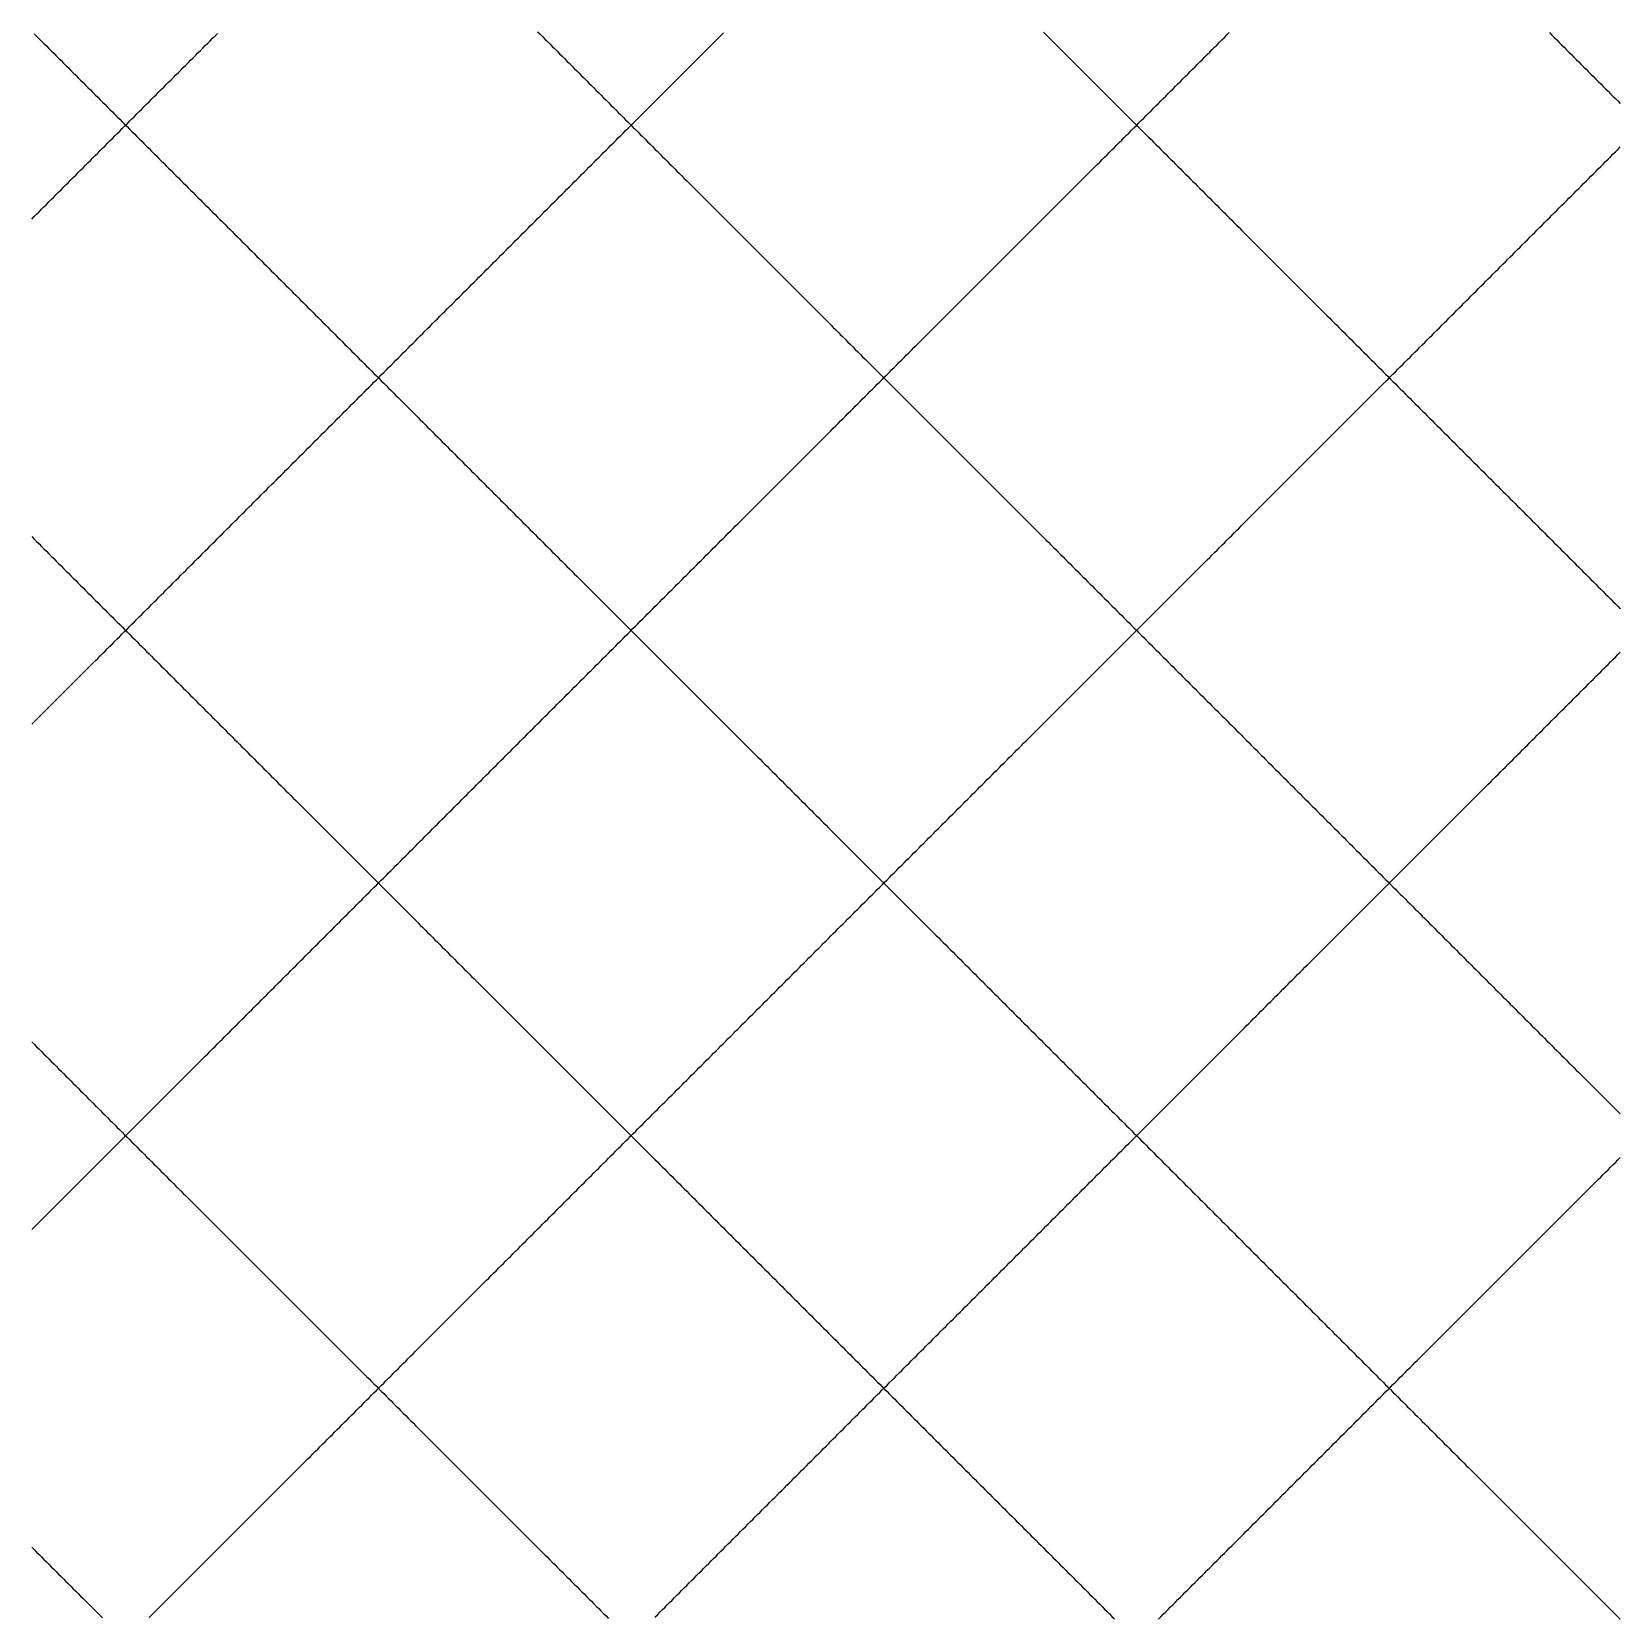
# Model space of a CAD drawing. Header units: millimetres. Extents: x 8 to 88, y 8 to 88.
import ezdxf

# ---------------------------------------------------------------- set-up
doc = ezdxf.new("R2010")
doc.units = ezdxf.units.MM
doc.layers.add('STUDY_GUIDES', color=7, linetype='Continuous')

msp = doc.modelspace()

# ---------------------------------------------------------------- linework, layer by layer
at = {"layer": 'STUDY_GUIDES'}
for points in [[(8, 27.6325), (8.1231, 27.7555), (8.2462, 27.8786), (8.3692, 28.0017), (8.4923, 28.1248), (8.6154, 28.2479), (8.7385, 28.3709), (8.8615, 28.494), (8.9846, 28.6171), (9.1077, 28.7402), (9.2308, 28.8632), (9.3538, 28.9863), (9.4769, 29.1094), (9.6, 29.2325), (9.7231, 29.3555), (9.8462, 29.4786), (9.9692, 29.6017), (10.0923, 29.7248), (10.2154, 29.8479), (10.3385, 29.9709), (10.4615, 30.094), (10.5846, 30.2171), (10.7077, 30.3402), (10.8308, 30.4632), (10.9538, 30.5863), (11.0769, 30.7094), (11.2, 30.8325), (11.3231, 30.9555), (11.4462, 31.0786), (11.5692, 31.2017), (11.6923, 31.3248), (11.8154, 31.4479), (11.9385, 31.5709), (12.0615, 31.694), (12.1846, 31.8171), (12.3077, 31.9402), (12.4308, 32.0632), (12.5538, 32.1863), (12.6769, 32.3094), (12.8, 32.4325), (12.9231, 32.5555), (13.0462, 32.6786), (13.1692, 32.8017), (13.2923, 32.9248), (13.4154, 33.0479), (13.5385, 33.1709), (13.6615, 33.294), (13.7846, 33.4171), (13.9077, 33.5402), (14.0308, 33.6632), (14.1538, 33.7863), (14.2769, 33.9094), (14.4, 34.0325), (14.5231, 34.1555), (14.6462, 34.2786), (14.7692, 34.4017), (14.8923, 34.5248), (15.0154, 34.6479), (15.1385, 34.7709), (15.2615, 34.894), (15.3846, 35.0171), (15.5077, 35.1402), (15.6308, 35.2632), (15.7538, 35.3863), (15.8769, 35.5094), (16, 35.6325), (16.1231, 35.7555), (16.2462, 35.8786), (16.3692, 36.0017), (16.4923, 36.1248), (16.6154, 36.2479), (16.7385, 36.3709), (16.8615, 36.494), (16.9846, 36.6171), (17.1077, 36.7402), (17.2308, 36.8632), (17.3538, 36.9863), (17.4769, 37.1094), (17.6, 37.2325), (17.7231, 37.3555), (17.8462, 37.4786), (17.9692, 37.6017), (18.0923, 37.7248), (18.2154, 37.8479), (18.3385, 37.9709), (18.4615, 38.094), (18.5846, 38.2171), (18.7077, 38.3402), (18.8308, 38.4632), (18.9538, 38.5863), (19.0769, 38.7094), (19.2, 38.8325), (19.3231, 38.9555), (19.4462, 39.0786), (19.5692, 39.2017), (19.6923, 39.3248), (19.8154, 39.4479), (19.9385, 39.5709), (20.0615, 39.694), (20.1846, 39.8171), (20.3077, 39.9402), (20.4308, 40.0632), (20.5538, 40.1863), (20.6769, 40.3094), (20.8, 40.4325), (20.9231, 40.5555), (21.0462, 40.6786), (21.1692, 40.8017), (21.2923, 40.9248), (21.4154, 41.0479), (21.5385, 41.1709), (21.6615, 41.294), (21.7846, 41.4171), (21.9077, 41.5402), (22.0308, 41.6632), (22.1538, 41.7863), (22.2769, 41.9094), (22.4, 42.0325), (22.5231, 42.1555), (22.6462, 42.2786), (22.7692, 42.4017), (22.8923, 42.5248), (23.0154, 42.6479), (23.1385, 42.7709), (23.2615, 42.894), (23.3846, 43.0171), (23.5077, 43.1402), (23.6308, 43.2632), (23.7538, 43.3863), (23.8769, 43.5094), (24, 43.6325), (24.1231, 43.7555), (24.2462, 43.8786), (24.3692, 44.0017), (24.4923, 44.1248), (24.6154, 44.2479), (24.7385, 44.3709), (24.8615, 44.494), (24.9846, 44.6171), (25.1077, 44.7402), (25.2308, 44.8632), (25.3538, 44.9863), (25.4769, 45.1094), (25.6, 45.2325), (25.7231, 45.3555), (25.8462, 45.4786), (25.9692, 45.6017), (26.0923, 45.7248), (26.2154, 45.8479), (26.3385, 45.9709), (26.4615, 46.094), (26.5846, 46.2171), (26.7077, 46.3402), (26.8308, 46.4632), (26.9538, 46.5863), (27.0769, 46.7094), (27.2, 46.8325), (27.3231, 46.9555), (27.4462, 47.0786), (27.5692, 47.2017), (27.6923, 47.3248), (27.8154, 47.4479), (27.9385, 47.5709), (28.0615, 47.694), (28.1846, 47.8171), (28.3077, 47.9402), (28.4308, 48.0632), (28.5538, 48.1863), (28.6769, 48.3094), (28.8, 48.4325), (28.9231, 48.5555), (29.0462, 48.6786), (29.1692, 48.8017), (29.2923, 48.9248), (29.4154, 49.0479), (29.5385, 49.1709), (29.6615, 49.294), (29.7846, 49.4171), (29.9077, 49.5402), (30.0308, 49.6632), (30.1538, 49.7863), (30.2769, 49.9094), (30.4, 50.0325), (30.5231, 50.1555), (30.6462, 50.2786), (30.7692, 50.4017), (30.8923, 50.5248), (31.0154, 50.6479), (31.1385, 50.7709), (31.2615, 50.894), (31.3846, 51.0171), (31.5077, 51.1402), (31.6308, 51.2632), (31.7538, 51.3863), (31.8769, 51.5094), (32, 51.6325), (32.1231, 51.7555), (32.2462, 51.8786), (32.3692, 52.0017), (32.4923, 52.1248), (32.6154, 52.2479), (32.7385, 52.3709), (32.8615, 52.494), (32.9846, 52.6171), (33.1077, 52.7402), (33.2308, 52.8632), (33.3538, 52.9863), (33.4769, 53.1094), (33.6, 53.2325), (33.7231, 53.3555), (33.8462, 53.4786), (33.9692, 53.6017), (34.0923, 53.7248), (34.2154, 53.8479), (34.3385, 53.9709), (34.4615, 54.094), (34.5846, 54.2171), (34.7077, 54.3402), (34.8308, 54.4632), (34.9538, 54.5863), (35.0769, 54.7094), (35.2, 54.8325), (35.3231, 54.9555), (35.4462, 55.0786), (35.5692, 55.2017), (35.6923, 55.3248), (35.8154, 55.4479), (35.9385, 55.5709), (36.0615, 55.694), (36.1846, 55.8171), (36.3077, 55.9402), (36.4308, 56.0632), (36.5538, 56.1863), (36.6769, 56.3094), (36.8, 56.4325), (36.9231, 56.5555), (37.0462, 56.6786), (37.1692, 56.8017), (37.2923, 56.9248), (37.4154, 57.0479), (37.5385, 57.1709), (37.6615, 57.294), (37.7846, 57.4171), (37.9077, 57.5402), (38.0308, 57.6632), (38.1538, 57.7863), (38.2769, 57.9094), (38.4, 58.0325), (38.5231, 58.1555), (38.6462, 58.2786), (38.7692, 58.4017), (38.8923, 58.5248), (39.0154, 58.6479), (39.1385, 58.7709), (39.2615, 58.894), (39.3846, 59.0171), (39.5077, 59.1402), (39.6308, 59.2632), (39.7538, 59.3863), (39.8769, 59.5094), (40, 59.6325), (40.1231, 59.7555), (40.2462, 59.8786), (40.3692, 60.0017), (40.4923, 60.1248), (40.6154, 60.2479), (40.7385, 60.3709), (40.8615, 60.494), (40.9846, 60.6171), (41.1077, 60.7402), (41.2308, 60.8632), (41.3538, 60.9863), (41.4769, 61.1094), (41.6, 61.2325), (41.7231, 61.3555), (41.8462, 61.4786), (41.9692, 61.6017), (42.0923, 61.7248), (42.2154, 61.8479), (42.3385, 61.9709), (42.4615, 62.094), (42.5846, 62.2171), (42.7077, 62.3402), (42.8308, 62.4632), (42.9538, 62.5863), (43.0769, 62.7094), (43.2, 62.8325), (43.3231, 62.9555), (43.4462, 63.0786), (43.5692, 63.2017), (43.6923, 63.3248), (43.8154, 63.4479), (43.9385, 63.5709), (44.0615, 63.694), (44.1846, 63.8171), (44.3077, 63.9402), (44.4308, 64.0632), (44.5538, 64.1863), (44.6769, 64.3094), (44.8, 64.4325), (44.9231, 64.5555), (45.0462, 64.6786), (45.1692, 64.8017), (45.2923, 64.9248), (45.4154, 65.0479), (45.5385, 65.1709), (45.6615, 65.294), (45.7846, 65.4171), (45.9077, 65.5402), (46.0308, 65.6632), (46.1538, 65.7863), (46.2769, 65.9094), (46.4, 66.0325), (46.5231, 66.1555), (46.6462, 66.2786), (46.7692, 66.4017), (46.8923, 66.5248), (47.0154, 66.6479), (47.1385, 66.7709), (47.2615, 66.894), (47.3846, 67.0171), (47.5077, 67.1402), (47.6308, 67.2632), (47.7538, 67.3863), (47.8769, 67.5094), (48, 67.6325), (48.1231, 67.7555), (48.2462, 67.8786), (48.3692, 68.0017), (48.4923, 68.1248), (48.6154, 68.2479), (48.7385, 68.3709), (48.8615, 68.494), (48.9846, 68.6171), (49.1077, 68.7402), (49.2308, 68.8632), (49.3538, 68.9863), (49.4769, 69.1094), (49.6, 69.2325), (49.7231, 69.3555), (49.8462, 69.4786), (49.9692, 69.6017), (50.0923, 69.7248), (50.2154, 69.8479), (50.3385, 69.9709), (50.4615, 70.094), (50.5846, 70.2171), (50.7077, 70.3402), (50.8308, 70.4632), (50.9538, 70.5863), (51.0769, 70.7094), (51.2, 70.8325), (51.3231, 70.9555), (51.4462, 71.0786), (51.5692, 71.2017), (51.6923, 71.3248), (51.8154, 71.4479), (51.9385, 71.5709), (52.0615, 71.694), (52.1846, 71.8171), (52.3077, 71.9402), (52.4308, 72.0632), (52.5538, 72.1863), (52.6769, 72.3094), (52.8, 72.4325), (52.9231, 72.5555), (53.0462, 72.6786), (53.1692, 72.8017), (53.2923, 72.9248), (53.4154, 73.0479), (53.5385, 73.1709), (53.6615, 73.294), (53.7846, 73.4171), (53.9077, 73.5402), (54.0308, 73.6632), (54.1538, 73.7863), (54.2769, 73.9094), (54.4, 74.0325), (54.5231, 74.1555), (54.6462, 74.2786), (54.7692, 74.4017), (54.8923, 74.5248), (55.0154, 74.6479), (55.1385, 74.7709), (55.2615, 74.894), (55.3846, 75.0171), (55.5077, 75.1402), (55.6308, 75.2632), (55.7538, 75.3863), (55.8769, 75.5094), (56, 75.6325), (56.1231, 75.7555), (56.2462, 75.8786), (56.3692, 76.0017), (56.4923, 76.1248), (56.6154, 76.2479), (56.7385, 76.3709), (56.8615, 76.494), (56.9846, 76.6171), (57.1077, 76.7402), (57.2308, 76.8632), (57.3538, 76.9863), (57.4769, 77.1094), (57.6, 77.2325), (57.7231, 77.3555), (57.8462, 77.4786), (57.9692, 77.6017), (58.0923, 77.7248), (58.2154, 77.8479), (58.3385, 77.9709), (58.4615, 78.094), (58.5846, 78.2171), (58.7077, 78.3402), (58.8308, 78.4632), (58.9538, 78.5863), (59.0769, 78.7094), (59.2, 78.8325), (59.3231, 78.9555), (59.4462, 79.0786), (59.5692, 79.2017), (59.6923, 79.3248), (59.8154, 79.4479), (59.9385, 79.5709), (60.0615, 79.694), (60.1846, 79.8171), (60.3077, 79.9402), (60.4308, 80.0632), (60.5538, 80.1863), (60.6769, 80.3094), (60.8, 80.4325), (60.9231, 80.5555), (61.0462, 80.6786), (61.1692, 80.8017), (61.2923, 80.9248), (61.4154, 81.0479), (61.5385, 81.1709), (61.6615, 81.294), (61.7846, 81.4171), (61.9077, 81.5402), (62.0308, 81.6632), (62.1538, 81.7863), (62.2769, 81.9094), (62.4, 82.0325), (62.5231, 82.1555), (62.6462, 82.2786), (62.7692, 82.4017), (62.8923, 82.5248), (63.0154, 82.6479), (63.1385, 82.7709), (63.2615, 82.894), (63.3846, 83.0171), (63.5077, 83.1402), (63.6308, 83.2632), (63.7538, 83.3863), (63.8769, 83.5094), (64, 83.6325), (64.1231, 83.7555), (64.2462, 83.8786), (64.3692, 84.0017), (64.4923, 84.1248), (64.6154, 84.2479), (64.7385, 84.3709), (64.8615, 84.494), (64.9846, 84.6171), (65.1077, 84.7402), (65.2308, 84.8632), (65.3538, 84.9863), (65.4769, 85.1094), (65.6, 85.2325), (65.7231, 85.3555), (65.8462, 85.4786), (65.9692, 85.6017), (66.0923, 85.7248), (66.2154, 85.8479), (66.3385, 85.9709), (66.4615, 86.094), (66.5846, 86.2171), (66.7077, 86.3402), (66.8308, 86.4632), (66.9538, 86.5863), (67.0769, 86.7094), (67.2, 86.8325), (67.3231, 86.9555), (67.4462, 87.0786), (67.5692, 87.2017), (67.6923, 87.3248), (67.8154, 87.4479), (67.9385, 87.5709), (68.0615, 87.694), (68.1846, 87.8171), (68.3077, 87.9402)], [(8, 53.0883), (8.1231, 53.2114), (8.2462, 53.3345), (8.3692, 53.4575), (8.4923, 53.5806), (8.6154, 53.7037), (8.7385, 53.8268), (8.8615, 53.9499), (8.9846, 54.0729), (9.1077, 54.196), (9.2308, 54.3191), (9.3538, 54.4422), (9.4769, 54.5652), (9.6, 54.6883), (9.7231, 54.8114), (9.8462, 54.9345), (9.9692, 55.0575), (10.0923, 55.1806), (10.2154, 55.3037), (10.3385, 55.4268), (10.4615, 55.5499), (10.5846, 55.6729), (10.7077, 55.796), (10.8308, 55.9191), (10.9538, 56.0422), (11.0769, 56.1652), (11.2, 56.2883), (11.3231, 56.4114), (11.4462, 56.5345), (11.5692, 56.6575), (11.6923, 56.7806), (11.8154, 56.9037), (11.9385, 57.0268), (12.0615, 57.1499), (12.1846, 57.2729), (12.3077, 57.396), (12.4308, 57.5191), (12.5538, 57.6422), (12.6769, 57.7652), (12.8, 57.8883), (12.9231, 58.0114), (13.0462, 58.1345), (13.1692, 58.2575), (13.2923, 58.3806), (13.4154, 58.5037), (13.5385, 58.6268), (13.6615, 58.7499), (13.7846, 58.8729), (13.9077, 58.996), (14.0308, 59.1191), (14.1538, 59.2422), (14.2769, 59.3652), (14.4, 59.4883), (14.5231, 59.6114), (14.6462, 59.7345), (14.7692, 59.8575), (14.8923, 59.9806), (15.0154, 60.1037), (15.1385, 60.2268), (15.2615, 60.3499), (15.3846, 60.4729), (15.5077, 60.596), (15.6308, 60.7191), (15.7538, 60.8422), (15.8769, 60.9652), (16, 61.0883), (16.1231, 61.2114), (16.2462, 61.3345), (16.3692, 61.4575), (16.4923, 61.5806), (16.6154, 61.7037), (16.7385, 61.8268), (16.8615, 61.9499), (16.9846, 62.0729), (17.1077, 62.196), (17.2308, 62.3191), (17.3538, 62.4422), (17.4769, 62.5652), (17.6, 62.6883), (17.7231, 62.8114), (17.8462, 62.9345), (17.9692, 63.0575), (18.0923, 63.1806), (18.2154, 63.3037), (18.3385, 63.4268), (18.4615, 63.5499), (18.5846, 63.6729), (18.7077, 63.796), (18.8308, 63.9191), (18.9538, 64.0422), (19.0769, 64.1652), (19.2, 64.2883), (19.3231, 64.4114), (19.4462, 64.5345), (19.5692, 64.6575), (19.6923, 64.7806), (19.8154, 64.9037), (19.9385, 65.0268), (20.0615, 65.1499), (20.1846, 65.2729), (20.3077, 65.396), (20.4308, 65.5191), (20.5538, 65.6422), (20.6769, 65.7652), (20.8, 65.8883), (20.9231, 66.0114), (21.0462, 66.1345), (21.1692, 66.2575), (21.2923, 66.3806), (21.4154, 66.5037), (21.5385, 66.6268), (21.6615, 66.7499), (21.7846, 66.8729), (21.9077, 66.996), (22.0308, 67.1191), (22.1538, 67.2422), (22.2769, 67.3652), (22.4, 67.4883), (22.5231, 67.6114), (22.6462, 67.7345), (22.7692, 67.8575), (22.8923, 67.9806), (23.0154, 68.1037), (23.1385, 68.2268), (23.2615, 68.3499), (23.3846, 68.4729), (23.5077, 68.596), (23.6308, 68.7191), (23.7538, 68.8422), (23.8769, 68.9652), (24, 69.0883), (24.1231, 69.2114), (24.2462, 69.3345), (24.3692, 69.4575), (24.4923, 69.5806), (24.6154, 69.7037), (24.7385, 69.8268), (24.8615, 69.9499), (24.9846, 70.0729), (25.1077, 70.196), (25.2308, 70.3191), (25.3538, 70.4422), (25.4769, 70.5652), (25.6, 70.6883), (25.7231, 70.8114), (25.8462, 70.9345), (25.9692, 71.0575), (26.0923, 71.1806), (26.2154, 71.3037), (26.3385, 71.4268), (26.4615, 71.5499), (26.5846, 71.6729), (26.7077, 71.796), (26.8308, 71.9191), (26.9538, 72.0422), (27.0769, 72.1652), (27.2, 72.2883), (27.3231, 72.4114), (27.4462, 72.5345), (27.5692, 72.6575), (27.6923, 72.7806), (27.8154, 72.9037), (27.9385, 73.0268), (28.0615, 73.1499), (28.1846, 73.2729), (28.3077, 73.396), (28.4308, 73.5191), (28.5538, 73.6422), (28.6769, 73.7652), (28.8, 73.8883), (28.9231, 74.0114), (29.0462, 74.1345), (29.1692, 74.2575), (29.2923, 74.3806), (29.4154, 74.5037), (29.5385, 74.6268), (29.6615, 74.7499), (29.7846, 74.8729), (29.9077, 74.996), (30.0308, 75.1191), (30.1538, 75.2422), (30.2769, 75.3652), (30.4, 75.4883), (30.5231, 75.6114), (30.6462, 75.7345), (30.7692, 75.8575), (30.8923, 75.9806), (31.0154, 76.1037), (31.1385, 76.2268), (31.2615, 76.3499), (31.3846, 76.4729), (31.5077, 76.596), (31.6308, 76.7191), (31.7538, 76.8422), (31.8769, 76.9652), (32, 77.0883), (32.1231, 77.2114), (32.2462, 77.3345), (32.3692, 77.4575), (32.4923, 77.5806), (32.6154, 77.7037), (32.7385, 77.8268), (32.8615, 77.9499), (32.9846, 78.0729), (33.1077, 78.196), (33.2308, 78.3191), (33.3538, 78.4422), (33.4769, 78.5652), (33.6, 78.6883), (33.7231, 78.8114), (33.8462, 78.9345), (33.9692, 79.0575), (34.0923, 79.1806), (34.2154, 79.3037), (34.3385, 79.4268), (34.4615, 79.5499), (34.5846, 79.6729), (34.7077, 79.796), (34.8308, 79.9191), (34.9538, 80.0422), (35.0769, 80.1652), (35.2, 80.2883), (35.3231, 80.4114), (35.4462, 80.5345), (35.5692, 80.6575), (35.6923, 80.7806), (35.8154, 80.9037), (35.9385, 81.0268), (36.0615, 81.1499), (36.1846, 81.2729), (36.3077, 81.396), (36.4308, 81.5191), (36.5538, 81.6422), (36.6769, 81.7652), (36.8, 81.8883), (36.9231, 82.0114), (37.0462, 82.1345), (37.1692, 82.2575), (37.2923, 82.3806), (37.4154, 82.5037), (37.5385, 82.6268), (37.6615, 82.7499), (37.7846, 82.8729), (37.9077, 82.996), (38.0308, 83.1191), (38.1538, 83.2422), (38.2769, 83.3652), (38.4, 83.4883), (38.5231, 83.6114), (38.6462, 83.7345), (38.7692, 83.8575), (38.8923, 83.9806), (39.0154, 84.1037), (39.1385, 84.2268), (39.2615, 84.3499), (39.3846, 84.4729), (39.5077, 84.596), (39.6308, 84.7191), (39.7538, 84.8422), (39.8769, 84.9652), (40, 85.0883), (40.1231, 85.2114), (40.2462, 85.3345), (40.3692, 85.4575), (40.4923, 85.5806), (40.6154, 85.7037), (40.7385, 85.8268), (40.8615, 85.9499), (40.9846, 86.0729), (41.1077, 86.196), (41.2308, 86.3191), (41.3538, 86.4422), (41.4769, 86.5652), (41.6, 86.6883), (41.7231, 86.8114), (41.8462, 86.9345), (41.9692, 87.0575), (42.0923, 87.1806), (42.2154, 87.3037), (42.3385, 87.4268), (42.4615, 87.5499), (42.5846, 87.6729), (42.7077, 87.796), (42.8308, 87.9191)], [(8, 78.5442), (8.1231, 78.6672), (8.2462, 78.7903), (8.3692, 78.9134), (8.4923, 79.0365), (8.6154, 79.1595), (8.7385, 79.2826), (8.8615, 79.4057), (8.9846, 79.5288), (9.1077, 79.6518), (9.2308, 79.7749), (9.3538, 79.898), (9.4769, 80.0211), (9.6, 80.1442), (9.7231, 80.2672), (9.8462, 80.3903), (9.9692, 80.5134), (10.0923, 80.6365), (10.2154, 80.7595), (10.3385, 80.8826), (10.4615, 81.0057), (10.5846, 81.1288), (10.7077, 81.2518), (10.8308, 81.3749), (10.9538, 81.498), (11.0769, 81.6211), (11.2, 81.7442), (11.3231, 81.8672), (11.4462, 81.9903), (11.5692, 82.1134), (11.6923, 82.2365), (11.8154, 82.3595), (11.9385, 82.4826), (12.0615, 82.6057), (12.1846, 82.7288), (12.3077, 82.8518), (12.4308, 82.9749), (12.5538, 83.098), (12.6769, 83.2211), (12.8, 83.3442), (12.9231, 83.4672), (13.0462, 83.5903), (13.1692, 83.7134), (13.2923, 83.8365), (13.4154, 83.9595), (13.5385, 84.0826), (13.6615, 84.2057), (13.7846, 84.3288), (13.9077, 84.4518), (14.0308, 84.5749), (14.1538, 84.698), (14.2769, 84.8211), (14.4, 84.9442), (14.5231, 85.0672), (14.6462, 85.1903), (14.7692, 85.3134), (14.8923, 85.4365), (15.0154, 85.5595), (15.1385, 85.6826), (15.2615, 85.8057), (15.3846, 85.9288), (15.5077, 86.0518), (15.6308, 86.1749), (15.7538, 86.298), (15.8769, 86.4211), (16, 86.5442), (16.1231, 86.6672), (16.2462, 86.7903), (16.3692, 86.9134), (16.4923, 87.0365), (16.6154, 87.1595), (16.7385, 87.2826), (16.8615, 87.4057), (16.9846, 87.5288), (17.1077, 87.6518), (17.2308, 87.7749), (17.3538, 87.898)], [(8.1231, 87.8769), (8.2462, 87.7538), (8.3692, 87.6308), (8.4923, 87.5077), (8.6154, 87.3846), (8.7385, 87.2615), (8.8615, 87.1385), (8.9846, 87.0154), (9.1077, 86.8923), (9.2308, 86.7692), (9.3538, 86.6462), (9.4769, 86.5231), (9.6, 86.4), (9.7231, 86.2769), (9.8462, 86.1538), (9.9692, 86.0308), (10.0923, 85.9077), (10.2154, 85.7846), (10.3385, 85.6615), (10.4615, 85.5385), (10.5846, 85.4154), (10.7077, 85.2923), (10.8308, 85.1692), (10.9538, 85.0462), (11.0769, 84.9231), (11.2, 84.8), (11.3231, 84.6769), (11.4462, 84.5538), (11.5692, 84.4308), (11.6923, 84.3077), (11.8154, 84.1846), (11.9385, 84.0615), (12.0615, 83.9385), (12.1846, 83.8154), (12.3077, 83.6923), (12.4308, 83.5692), (12.5538, 83.4462), (12.6769, 83.3231), (12.8, 83.2), (12.9231, 83.0769), (13.0462, 82.9538), (13.1692, 82.8308), (13.2923, 82.7077), (13.4154, 82.5846), (13.5385, 82.4615), (13.6615, 82.3385), (13.7846, 82.2154), (13.9077, 82.0923), (14.0308, 81.9692), (14.1538, 81.8462), (14.2769, 81.7231), (14.4, 81.6), (14.5231, 81.4769), (14.6462, 81.3538), (14.7692, 81.2308), (14.8923, 81.1077), (15.0154, 80.9846), (15.1385, 80.8615), (15.2615, 80.7385), (15.3846, 80.6154), (15.5077, 80.4923), (15.6308, 80.3692), (15.7538, 80.2462), (15.8769, 80.1231), (16, 80), (16.1231, 79.8769), (16.2462, 79.7538), (16.3692, 79.6308), (16.4923, 79.5077), (16.6154, 79.3846), (16.7385, 79.2615), (16.8615, 79.1385), (16.9846, 79.0154), (17.1077, 78.8923), (17.2308, 78.7692), (17.3538, 78.6462), (17.4769, 78.5231), (17.6, 78.4), (17.7231, 78.2769), (17.8462, 78.1538), (17.9692, 78.0308), (18.0923, 77.9077), (18.2154, 77.7846), (18.3385, 77.6615), (18.4615, 77.5385), (18.5846, 77.4154), (18.7077, 77.2923), (18.8308, 77.1692), (18.9538, 77.0462), (19.0769, 76.9231), (19.2, 76.8), (19.3231, 76.6769), (19.4462, 76.5538), (19.5692, 76.4308), (19.6923, 76.3077), (19.8154, 76.1846), (19.9385, 76.0615), (20.0615, 75.9385), (20.1846, 75.8154), (20.3077, 75.6923), (20.4308, 75.5692), (20.5538, 75.4462), (20.6769, 75.3231), (20.8, 75.2), (20.9231, 75.0769), (21.0462, 74.9538), (21.1692, 74.8308), (21.2923, 74.7077), (21.4154, 74.5846), (21.5385, 74.4615), (21.6615, 74.3385), (21.7846, 74.2154), (21.9077, 74.0923), (22.0308, 73.9692), (22.1538, 73.8462), (22.2769, 73.7231), (22.4, 73.6), (22.5231, 73.4769), (22.6462, 73.3538), (22.7692, 73.2308), (22.8923, 73.1077), (23.0154, 72.9846), (23.1385, 72.8615), (23.2615, 72.7385), (23.3846, 72.6154), (23.5077, 72.4923), (23.6308, 72.3692), (23.7538, 72.2462), (23.8769, 72.1231), (24, 72), (24.1231, 71.8769), (24.2462, 71.7538), (24.3692, 71.6308), (24.4923, 71.5077), (24.6154, 71.3846), (24.7385, 71.2615), (24.8615, 71.1385), (24.9846, 71.0154), (25.1077, 70.8923), (25.2308, 70.7692), (25.3538, 70.6462), (25.4769, 70.5231), (25.6, 70.4), (25.7231, 70.2769), (25.8462, 70.1538), (25.9692, 70.0308), (26.0923, 69.9077), (26.2154, 69.7846), (26.3385, 69.6615), (26.4615, 69.5385), (26.5846, 69.4154), (26.7077, 69.2923), (26.8308, 69.1692), (26.9538, 69.0462), (27.0769, 68.9231), (27.2, 68.8), (27.3231, 68.6769), (27.4462, 68.5538), (27.5692, 68.4308), (27.6923, 68.3077), (27.8154, 68.1846), (27.9385, 68.0615), (28.0615, 67.9385), (28.1846, 67.8154), (28.3077, 67.6923), (28.4308, 67.5692), (28.5538, 67.4462), (28.6769, 67.3231), (28.8, 67.2), (28.9231, 67.0769), (29.0462, 66.9538), (29.1692, 66.8308), (29.2923, 66.7077), (29.4154, 66.5846), (29.5385, 66.4615), (29.6615, 66.3385), (29.7846, 66.2154), (29.9077, 66.0923), (30.0308, 65.9692), (30.1538, 65.8462), (30.2769, 65.7231), (30.4, 65.6), (30.5231, 65.4769), (30.6462, 65.3538), (30.7692, 65.2308), (30.8923, 65.1077), (31.0154, 64.9846), (31.1385, 64.8615), (31.2615, 64.7385), (31.3846, 64.6154), (31.5077, 64.4923), (31.6308, 64.3692), (31.7538, 64.2462), (31.8769, 64.1231), (32, 64), (32.1231, 63.8769), (32.2462, 63.7538), (32.3692, 63.6308), (32.4923, 63.5077), (32.6154, 63.3846), (32.7385, 63.2615), (32.8615, 63.1385), (32.9846, 63.0154), (33.1077, 62.8923), (33.2308, 62.7692), (33.3538, 62.6462), (33.4769, 62.5231), (33.6, 62.4), (33.7231, 62.2769), (33.8462, 62.1538), (33.9692, 62.0308), (34.0923, 61.9077), (34.2154, 61.7846), (34.3385, 61.6615), (34.4615, 61.5385), (34.5846, 61.4154), (34.7077, 61.2923), (34.8308, 61.1692), (34.9538, 61.0462), (35.0769, 60.9231), (35.2, 60.8), (35.3231, 60.6769), (35.4462, 60.5538), (35.5692, 60.4308), (35.6923, 60.3077), (35.8154, 60.1846), (35.9385, 60.0615), (36.0615, 59.9385), (36.1846, 59.8154), (36.3077, 59.6923), (36.4308, 59.5692), (36.5538, 59.4462), (36.6769, 59.3231), (36.8, 59.2), (36.9231, 59.0769), (37.0462, 58.9538), (37.1692, 58.8308), (37.2923, 58.7077), (37.4154, 58.5846), (37.5385, 58.4615), (37.6615, 58.3385), (37.7846, 58.2154), (37.9077, 58.0923), (38.0308, 57.9692), (38.1538, 57.8462), (38.2769, 57.7231), (38.4, 57.6), (38.5231, 57.4769), (38.6462, 57.3538), (38.7692, 57.2308), (38.8923, 57.1077), (39.0154, 56.9846), (39.1385, 56.8615), (39.2615, 56.7385), (39.3846, 56.6154), (39.5077, 56.4923), (39.6308, 56.3692), (39.7538, 56.2462), (39.8769, 56.1231), (40, 56), (40.1231, 55.8769), (40.2462, 55.7538), (40.3692, 55.6308), (40.4923, 55.5077), (40.6154, 55.3846), (40.7385, 55.2615), (40.8615, 55.1385), (40.9846, 55.0154), (41.1077, 54.8923), (41.2308, 54.7692), (41.3538, 54.6462), (41.4769, 54.5231), (41.6, 54.4), (41.7231, 54.2769), (41.8462, 54.1538), (41.9692, 54.0308), (42.0923, 53.9077), (42.2154, 53.7846), (42.3385, 53.6615), (42.4615, 53.5385), (42.5846, 53.4154), (42.7077, 53.2923), (42.8308, 53.1692), (42.9538, 53.0462), (43.0769, 52.9231), (43.2, 52.8), (43.3231, 52.6769), (43.4462, 52.5538), (43.5692, 52.4308), (43.6923, 52.3077), (43.8154, 52.1846), (43.9385, 52.0615), (44.0615, 51.9385), (44.1846, 51.8154), (44.3077, 51.6923), (44.4308, 51.5692), (44.5538, 51.4462), (44.6769, 51.3231), (44.8, 51.2), (44.9231, 51.0769), (45.0462, 50.9538), (45.1692, 50.8308), (45.2923, 50.7077), (45.4154, 50.5846), (45.5385, 50.4615), (45.6615, 50.3385), (45.7846, 50.2154), (45.9077, 50.0923), (46.0308, 49.9692), (46.1538, 49.8462), (46.2769, 49.7231), (46.4, 49.6), (46.5231, 49.4769), (46.6462, 49.3538), (46.7692, 49.2308), (46.8923, 49.1077), (47.0154, 48.9846), (47.1385, 48.8615), (47.2615, 48.7385), (47.3846, 48.6154), (47.5077, 48.4923), (47.6308, 48.3692), (47.7538, 48.2462), (47.8769, 48.1231), (48, 48), (48.1231, 47.8769), (48.2462, 47.7538), (48.3692, 47.6308), (48.4923, 47.5077), (48.6154, 47.3846), (48.7385, 47.2615), (48.8615, 47.1385), (48.9846, 47.0154), (49.1077, 46.8923), (49.2308, 46.7692), (49.3538, 46.6462), (49.4769, 46.5231), (49.6, 46.4), (49.7231, 46.2769), (49.8462, 46.1538), (49.9692, 46.0308), (50.0923, 45.9077), (50.2154, 45.7846), (50.3385, 45.6615), (50.4615, 45.5385), (50.5846, 45.4154), (50.7077, 45.2923), (50.8308, 45.1692), (50.9538, 45.0462), (51.0769, 44.9231), (51.2, 44.8), (51.3231, 44.6769), (51.4462, 44.5538), (51.5692, 44.4308), (51.6923, 44.3077), (51.8154, 44.1846), (51.9385, 44.0615), (52.0615, 43.9385), (52.1846, 43.8154), (52.3077, 43.6923), (52.4308, 43.5692), (52.5538, 43.4462), (52.6769, 43.3231), (52.8, 43.2), (52.9231, 43.0769), (53.0462, 42.9538), (53.1692, 42.8308), (53.2923, 42.7077), (53.4154, 42.5846), (53.5385, 42.4615), (53.6615, 42.3385), (53.7846, 42.2154), (53.9077, 42.0923), (54.0308, 41.9692), (54.1538, 41.8462), (54.2769, 41.7231), (54.4, 41.6), (54.5231, 41.4769), (54.6462, 41.3538), (54.7692, 41.2308), (54.8923, 41.1077), (55.0154, 40.9846), (55.1385, 40.8615), (55.2615, 40.7385), (55.3846, 40.6154), (55.5077, 40.4923), (55.6308, 40.3692), (55.7538, 40.2462), (55.8769, 40.1231), (56, 40), (56.1231, 39.8769), (56.2462, 39.7538), (56.3692, 39.6308), (56.4923, 39.5077), (56.6154, 39.3846), (56.7385, 39.2615), (56.8615, 39.1385), (56.9846, 39.0154), (57.1077, 38.8923), (57.2308, 38.7692), (57.3538, 38.6462), (57.4769, 38.5231), (57.6, 38.4), (57.7231, 38.2769), (57.8462, 38.1538), (57.9692, 38.0308), (58.0923, 37.9077), (58.2154, 37.7846), (58.3385, 37.6615), (58.4615, 37.5385), (58.5846, 37.4154), (58.7077, 37.2923), (58.8308, 37.1692), (58.9538, 37.0462), (59.0769, 36.9231), (59.2, 36.8), (59.3231, 36.6769), (59.4462, 36.5538), (59.5692, 36.4308), (59.6923, 36.3077), (59.8154, 36.1846), (59.9385, 36.0615), (60.0615, 35.9385), (60.1846, 35.8154), (60.3077, 35.6923), (60.4308, 35.5692), (60.5538, 35.4462), (60.6769, 35.3231), (60.8, 35.2), (60.9231, 35.0769), (61.0462, 34.9538), (61.1692, 34.8308), (61.2923, 34.7077), (61.4154, 34.5846), (61.5385, 34.4615), (61.6615, 34.3385), (61.7846, 34.2154), (61.9077, 34.0923), (62.0308, 33.9692), (62.1538, 33.8462), (62.2769, 33.7231), (62.4, 33.6), (62.5231, 33.4769), (62.6462, 33.3538), (62.7692, 33.2308), (62.8923, 33.1077), (63.0154, 32.9846), (63.1385, 32.8615), (63.2615, 32.7385), (63.3846, 32.6154), (63.5077, 32.4923), (63.6308, 32.3692), (63.7538, 32.2462), (63.8769, 32.1231), (64, 32), (64.1231, 31.8769), (64.2462, 31.7538), (64.3692, 31.6308), (64.4923, 31.5077), (64.6154, 31.3846), (64.7385, 31.2615), (64.8615, 31.1385), (64.9846, 31.0154), (65.1077, 30.8923), (65.2308, 30.7692), (65.3538, 30.6462), (65.4769, 30.5231), (65.6, 30.4), (65.7231, 30.2769), (65.8462, 30.1538), (65.9692, 30.0308), (66.0923, 29.9077), (66.2154, 29.7846), (66.3385, 29.6615), (66.4615, 29.5385), (66.5846, 29.4154), (66.7077, 29.2923), (66.8308, 29.1692), (66.9538, 29.0462), (67.0769, 28.9231), (67.2, 28.8), (67.3231, 28.6769), (67.4462, 28.5538), (67.5692, 28.4308), (67.6923, 28.3077), (67.8154, 28.1846), (67.9385, 28.0615), (68.0615, 27.9385), (68.1846, 27.8154), (68.3077, 27.6923), (68.4308, 27.5692), (68.5538, 27.4462), (68.6769, 27.3231), (68.8, 27.2), (68.9231, 27.0769), (69.0462, 26.9538), (69.1692, 26.8308), (69.2923, 26.7077), (69.4154, 26.5846), (69.5385, 26.4615), (69.6615, 26.3385), (69.7846, 26.2154), (69.9077, 26.0923), (70.0308, 25.9692), (70.1538, 25.8462), (70.2769, 25.7231), (70.4, 25.6), (70.5231, 25.4769), (70.6462, 25.3538), (70.7692, 25.2308), (70.8923, 25.1077), (71.0154, 24.9846), (71.1385, 24.8615), (71.2615, 24.7385), (71.3846, 24.6154), (71.5077, 24.4923), (71.6308, 24.3692), (71.7538, 24.2462), (71.8769, 24.1231), (72, 24), (72.1231, 23.8769), (72.2462, 23.7538), (72.3692, 23.6308), (72.4923, 23.5077), (72.6154, 23.3846), (72.7385, 23.2615), (72.8615, 23.1385), (72.9846, 23.0154), (73.1077, 22.8923), (73.2308, 22.7692), (73.3538, 22.6462), (73.4769, 22.5231), (73.6, 22.4), (73.7231, 22.2769), (73.8462, 22.1538), (73.9692, 22.0308), (74.0923, 21.9077), (74.2154, 21.7846), (74.3385, 21.6615), (74.4615, 21.5385), (74.5846, 21.4154), (74.7077, 21.2923), (74.8308, 21.1692), (74.9538, 21.0462), (75.0769, 20.9231), (75.2, 20.8), (75.3231, 20.6769), (75.4462, 20.5538), (75.5692, 20.4308), (75.6923, 20.3077), (75.8154, 20.1846), (75.9385, 20.0615), (76.0615, 19.9385), (76.1846, 19.8154), (76.3077, 19.6923), (76.4308, 19.5692), (76.5538, 19.4462), (76.6769, 19.3231), (76.8, 19.2), (76.9231, 19.0769), (77.0462, 18.9538), (77.1692, 18.8308), (77.2923, 18.7077), (77.4154, 18.5846), (77.5385, 18.4615), (77.6615, 18.3385), (77.7846, 18.2154), (77.9077, 18.0923), (78.0308, 17.9692), (78.1538, 17.8462), (78.2769, 17.7231), (78.4, 17.6), (78.5231, 17.4769), (78.6462, 17.3538), (78.7692, 17.2308), (78.8923, 17.1077), (79.0154, 16.9846), (79.1385, 16.8615), (79.2615, 16.7385), (79.3846, 16.6154), (79.5077, 16.4923), (79.6308, 16.3692), (79.7538, 16.2462), (79.8769, 16.1231), (80, 16), (80.1231, 15.8769), (80.2462, 15.7538), (80.3692, 15.6308), (80.4923, 15.5077), (80.6154, 15.3846), (80.7385, 15.2615), (80.8615, 15.1385), (80.9846, 15.0154), (81.1077, 14.8923), (81.2308, 14.7692), (81.3538, 14.6462), (81.4769, 14.5231), (81.6, 14.4), (81.7231, 14.2769), (81.8462, 14.1538), (81.9692, 14.0308), (82.0923, 13.9077), (82.2154, 13.7846), (82.3385, 13.6615), (82.4615, 13.5385), (82.5846, 13.4154), (82.7077, 13.2923), (82.8308, 13.1692), (82.9538, 13.0462), (83.0769, 12.9231), (83.2, 12.8), (83.3231, 12.6769), (83.4462, 12.5538), (83.5692, 12.4308), (83.6923, 12.3077), (83.8154, 12.1846), (83.9385, 12.0615), (84.0615, 11.9385), (84.1846, 11.8154), (84.3077, 11.6923), (84.4308, 11.5692), (84.5538, 11.4462), (84.6769, 11.3231), (84.8, 11.2), (84.9231, 11.0769), (85.0462, 10.9538), (85.1692, 10.8308), (85.2923, 10.7077), (85.4154, 10.5846), (85.5385, 10.4615), (85.6615, 10.3385), (85.7846, 10.2154), (85.9077, 10.0923), (86.0308, 9.9692), (86.1538, 9.8462), (86.2769, 9.7231), (86.4, 9.6), (86.5231, 9.4769), (86.6462, 9.3538), (86.7692, 9.2308), (86.8923, 9.1077), (87.0154, 8.9846), (87.1385, 8.8615), (87.2615, 8.7385), (87.3846, 8.6154), (87.5077, 8.4923), (87.6308, 8.3692), (87.7538, 8.2462), (87.8769, 8.1231), (88, 8)], [(33.4769, 87.9789), (33.6, 87.8558), (33.7231, 87.7328), (33.8462, 87.6097), (33.9692, 87.4866), (34.0923, 87.3635), (34.2154, 87.2405), (34.3385, 87.1174), (34.4615, 86.9943), (34.5846, 86.8712), (34.7077, 86.7482), (34.8308, 86.6251), (34.9538, 86.502), (35.0769, 86.3789), (35.2, 86.2558), (35.3231, 86.1328), (35.4462, 86.0097), (35.5692, 85.8866), (35.6923, 85.7635), (35.8154, 85.6405), (35.9385, 85.5174), (36.0615, 85.3943), (36.1846, 85.2712), (36.3077, 85.1482), (36.4308, 85.0251), (36.5538, 84.902), (36.6769, 84.7789), (36.8, 84.6558), (36.9231, 84.5328), (37.0462, 84.4097), (37.1692, 84.2866), (37.2923, 84.1635), (37.4154, 84.0405), (37.5385, 83.9174), (37.6615, 83.7943), (37.7846, 83.6712), (37.9077, 83.5482), (38.0308, 83.4251), (38.1538, 83.302), (38.2769, 83.1789), (38.4, 83.0558), (38.5231, 82.9328), (38.6462, 82.8097), (38.7692, 82.6866), (38.8923, 82.5635), (39.0154, 82.4405), (39.1385, 82.3174), (39.2615, 82.1943), (39.3846, 82.0712), (39.5077, 81.9482), (39.6308, 81.8251), (39.7538, 81.702), (39.8769, 81.5789), (40, 81.4558), (40.1231, 81.3328), (40.2462, 81.2097), (40.3692, 81.0866), (40.4923, 80.9635), (40.6154, 80.8405), (40.7385, 80.7174), (40.8615, 80.5943), (40.9846, 80.4712), (41.1077, 80.3482), (41.2308, 80.2251), (41.3538, 80.102), (41.4769, 79.9789), (41.6, 79.8558), (41.7231, 79.7328), (41.8462, 79.6097), (41.9692, 79.4866), (42.0923, 79.3635), (42.2154, 79.2405), (42.3385, 79.1174), (42.4615, 78.9943), (42.5846, 78.8712), (42.7077, 78.7482), (42.8308, 78.6251), (42.9538, 78.502), (43.0769, 78.3789), (43.2, 78.2558), (43.3231, 78.1328), (43.4462, 78.0097), (43.5692, 77.8866), (43.6923, 77.7635), (43.8154, 77.6405), (43.9385, 77.5174), (44.0615, 77.3943), (44.1846, 77.2712), (44.3077, 77.1482), (44.4308, 77.0251), (44.5538, 76.902), (44.6769, 76.7789), (44.8, 76.6558), (44.9231, 76.5328), (45.0462, 76.4097), (45.1692, 76.2866), (45.2923, 76.1635), (45.4154, 76.0405), (45.5385, 75.9174), (45.6615, 75.7943), (45.7846, 75.6712), (45.9077, 75.5482), (46.0308, 75.4251), (46.1538, 75.302), (46.2769, 75.1789), (46.4, 75.0558), (46.5231, 74.9328), (46.6462, 74.8097), (46.7692, 74.6866), (46.8923, 74.5635), (47.0154, 74.4405), (47.1385, 74.3174), (47.2615, 74.1943), (47.3846, 74.0712), (47.5077, 73.9482), (47.6308, 73.8251), (47.7538, 73.702), (47.8769, 73.5789), (48, 73.4558), (48.1231, 73.3328), (48.2462, 73.2097), (48.3692, 73.0866), (48.4923, 72.9635), (48.6154, 72.8405), (48.7385, 72.7174), (48.8615, 72.5943), (48.9846, 72.4712), (49.1077, 72.3482), (49.2308, 72.2251), (49.3538, 72.102), (49.4769, 71.9789), (49.6, 71.8558), (49.7231, 71.7328), (49.8462, 71.6097), (49.9692, 71.4866), (50.0923, 71.3635), (50.2154, 71.2405), (50.3385, 71.1174), (50.4615, 70.9943), (50.5846, 70.8712), (50.7077, 70.7482), (50.8308, 70.6251), (50.9538, 70.502), (51.0769, 70.3789), (51.2, 70.2558), (51.3231, 70.1328), (51.4462, 70.0097), (51.5692, 69.8866), (51.6923, 69.7635), (51.8154, 69.6405), (51.9385, 69.5174), (52.0615, 69.3943), (52.1846, 69.2712), (52.3077, 69.1482), (52.4308, 69.0251), (52.5538, 68.902), (52.6769, 68.7789), (52.8, 68.6558), (52.9231, 68.5328), (53.0462, 68.4097), (53.1692, 68.2866), (53.2923, 68.1635), (53.4154, 68.0405), (53.5385, 67.9174), (53.6615, 67.7943), (53.7846, 67.6712), (53.9077, 67.5482), (54.0308, 67.4251), (54.1538, 67.302), (54.2769, 67.1789), (54.4, 67.0558), (54.5231, 66.9328), (54.6462, 66.8097), (54.7692, 66.6866), (54.8923, 66.5635), (55.0154, 66.4405), (55.1385, 66.3174), (55.2615, 66.1943), (55.3846, 66.0712), (55.5077, 65.9482), (55.6308, 65.8251), (55.7538, 65.702), (55.8769, 65.5789), (56, 65.4558), (56.1231, 65.3328), (56.2462, 65.2097), (56.3692, 65.0866), (56.4923, 64.9635), (56.6154, 64.8405), (56.7385, 64.7174), (56.8615, 64.5943), (56.9846, 64.4712), (57.1077, 64.3482), (57.2308, 64.2251), (57.3538, 64.102), (57.4769, 63.9789), (57.6, 63.8558), (57.7231, 63.7328), (57.8462, 63.6097), (57.9692, 63.4866), (58.0923, 63.3635), (58.2154, 63.2405), (58.3385, 63.1174), (58.4615, 62.9943), (58.5846, 62.8712), (58.7077, 62.7482), (58.8308, 62.6251), (58.9538, 62.502), (59.0769, 62.3789), (59.2, 62.2558), (59.3231, 62.1328), (59.4462, 62.0097), (59.5692, 61.8866), (59.6923, 61.7635), (59.8154, 61.6405), (59.9385, 61.5174), (60.0615, 61.3943), (60.1846, 61.2712), (60.3077, 61.1482), (60.4308, 61.0251), (60.5538, 60.902), (60.6769, 60.7789), (60.8, 60.6558), (60.9231, 60.5328), (61.0462, 60.4097), (61.1692, 60.2866), (61.2923, 60.1635), (61.4154, 60.0405), (61.5385, 59.9174), (61.6615, 59.7943), (61.7846, 59.6712), (61.9077, 59.5482), (62.0308, 59.4251), (62.1538, 59.302), (62.2769, 59.1789), (62.4, 59.0558), (62.5231, 58.9328), (62.6462, 58.8097), (62.7692, 58.6866), (62.8923, 58.5635), (63.0154, 58.4405), (63.1385, 58.3174), (63.2615, 58.1943), (63.3846, 58.0712), (63.5077, 57.9482), (63.6308, 57.8251), (63.7538, 57.702), (63.8769, 57.5789), (64, 57.4558), (64.1231, 57.3328), (64.2462, 57.2097), (64.3692, 57.0866), (64.4923, 56.9635), (64.6154, 56.8405), (64.7385, 56.7174), (64.8615, 56.5943), (64.9846, 56.4712), (65.1077, 56.3482), (65.2308, 56.2251), (65.3538, 56.102), (65.4769, 55.9789), (65.6, 55.8558), (65.7231, 55.7328), (65.8462, 55.6097), (65.9692, 55.4866), (66.0923, 55.3635), (66.2154, 55.2405), (66.3385, 55.1174), (66.4615, 54.9943), (66.5846, 54.8712), (66.7077, 54.7482), (66.8308, 54.6251), (66.9538, 54.502), (67.0769, 54.3789), (67.2, 54.2558), (67.3231, 54.1328), (67.4462, 54.0097), (67.5692, 53.8866), (67.6923, 53.7635), (67.8154, 53.6405), (67.9385, 53.5174), (68.0615, 53.3943), (68.1846, 53.2712), (68.3077, 53.1482), (68.4308, 53.0251), (68.5538, 52.902), (68.6769, 52.7789), (68.8, 52.6558), (68.9231, 52.5328), (69.0462, 52.4097), (69.1692, 52.2866), (69.2923, 52.1635), (69.4154, 52.0405), (69.5385, 51.9174), (69.6615, 51.7943), (69.7846, 51.6712), (69.9077, 51.5482), (70.0308, 51.4251), (70.1538, 51.302), (70.2769, 51.1789), (70.4, 51.0558), (70.5231, 50.9328), (70.6462, 50.8097), (70.7692, 50.6866), (70.8923, 50.5635), (71.0154, 50.4405), (71.1385, 50.3174), (71.2615, 50.1943), (71.3846, 50.0712), (71.5077, 49.9482), (71.6308, 49.8251), (71.7538, 49.702), (71.8769, 49.5789), (72, 49.4558), (72.1231, 49.3328), (72.2462, 49.2097), (72.3692, 49.0866), (72.4923, 48.9635), (72.6154, 48.8405), (72.7385, 48.7174), (72.8615, 48.5943), (72.9846, 48.4712), (73.1077, 48.3482), (73.2308, 48.2251), (73.3538, 48.102), (73.4769, 47.9789), (73.6, 47.8558), (73.7231, 47.7328), (73.8462, 47.6097), (73.9692, 47.4866), (74.0923, 47.3635), (74.2154, 47.2405), (74.3385, 47.1174), (74.4615, 46.9943), (74.5846, 46.8712), (74.7077, 46.7482), (74.8308, 46.6251), (74.9538, 46.502), (75.0769, 46.3789), (75.2, 46.2558), (75.3231, 46.1328), (75.4462, 46.0097), (75.5692, 45.8866), (75.6923, 45.7635), (75.8154, 45.6405), (75.9385, 45.5174), (76.0615, 45.3943), (76.1846, 45.2712), (76.3077, 45.1482), (76.4308, 45.0251), (76.5538, 44.902), (76.6769, 44.7789), (76.8, 44.6558), (76.9231, 44.5328), (77.0462, 44.4097), (77.1692, 44.2866), (77.2923, 44.1635), (77.4154, 44.0405), (77.5385, 43.9174), (77.6615, 43.7943), (77.7846, 43.6712), (77.9077, 43.5482), (78.0308, 43.4251), (78.1538, 43.302), (78.2769, 43.1789), (78.4, 43.0558), (78.5231, 42.9328), (78.6462, 42.8097), (78.7692, 42.6866), (78.8923, 42.5635), (79.0154, 42.4405), (79.1385, 42.3174), (79.2615, 42.1943), (79.3846, 42.0712), (79.5077, 41.9482), (79.6308, 41.8251), (79.7538, 41.702), (79.8769, 41.5789), (80, 41.4558), (80.1231, 41.3328), (80.2462, 41.2097), (80.3692, 41.0866), (80.4923, 40.9635), (80.6154, 40.8405), (80.7385, 40.7174), (80.8615, 40.5943), (80.9846, 40.4712), (81.1077, 40.3482), (81.2308, 40.2251), (81.3538, 40.102), (81.4769, 39.9789), (81.6, 39.8558), (81.7231, 39.7328), (81.8462, 39.6097), (81.9692, 39.4866), (82.0923, 39.3635), (82.2154, 39.2405), (82.3385, 39.1174), (82.4615, 38.9943), (82.5846, 38.8712), (82.7077, 38.7482), (82.8308, 38.6251), (82.9538, 38.502), (83.0769, 38.3789), (83.2, 38.2558), (83.3231, 38.1328), (83.4462, 38.0097), (83.5692, 37.8866), (83.6923, 37.7635), (83.8154, 37.6405), (83.9385, 37.5174), (84.0615, 37.3943), (84.1846, 37.2712), (84.3077, 37.1482), (84.4308, 37.0251), (84.5538, 36.902), (84.6769, 36.7789), (84.8, 36.6558), (84.9231, 36.5328), (85.0462, 36.4097), (85.1692, 36.2866), (85.2923, 36.1635), (85.4154, 36.0405), (85.5385, 35.9174), (85.6615, 35.7943), (85.7846, 35.6712), (85.9077, 35.5482), (86.0308, 35.4251), (86.1538, 35.302), (86.2769, 35.1789), (86.4, 35.0558), (86.5231, 34.9328), (86.6462, 34.8097), (86.7692, 34.6866), (86.8923, 34.5635), (87.0154, 34.4405), (87.1385, 34.3174), (87.2615, 34.1943), (87.3846, 34.0712), (87.5077, 33.9482), (87.6308, 33.8251), (87.7538, 33.702), (87.8769, 33.5789), (88, 33.4558)], [(58.9538, 87.9578), (59.0769, 87.8348), (59.2, 87.7117), (59.3231, 87.5886), (59.4462, 87.4655), (59.5692, 87.3425), (59.6923, 87.2194), (59.8154, 87.0963), (59.9385, 86.9732), (60.0615, 86.8501), (60.1846, 86.7271), (60.3077, 86.604), (60.4308, 86.4809), (60.5538, 86.3578), (60.6769, 86.2348), (60.8, 86.1117), (60.9231, 85.9886), (61.0462, 85.8655), (61.1692, 85.7425), (61.2923, 85.6194), (61.4154, 85.4963), (61.5385, 85.3732), (61.6615, 85.2501), (61.7846, 85.1271), (61.9077, 85.004), (62.0308, 84.8809), (62.1538, 84.7578), (62.2769, 84.6348), (62.4, 84.5117), (62.5231, 84.3886), (62.6462, 84.2655), (62.7692, 84.1425), (62.8923, 84.0194), (63.0154, 83.8963), (63.1385, 83.7732), (63.2615, 83.6501), (63.3846, 83.5271), (63.5077, 83.404), (63.6308, 83.2809), (63.7538, 83.1578), (63.8769, 83.0348), (64, 82.9117), (64.1231, 82.7886), (64.2462, 82.6655), (64.3692, 82.5425), (64.4923, 82.4194), (64.6154, 82.2963), (64.7385, 82.1732), (64.8615, 82.0501), (64.9846, 81.9271), (65.1077, 81.804), (65.2308, 81.6809), (65.3538, 81.5578), (65.4769, 81.4348), (65.6, 81.3117), (65.7231, 81.1886), (65.8462, 81.0655), (65.9692, 80.9425), (66.0923, 80.8194), (66.2154, 80.6963), (66.3385, 80.5732), (66.4615, 80.4501), (66.5846, 80.3271), (66.7077, 80.204), (66.8308, 80.0809), (66.9538, 79.9578), (67.0769, 79.8348), (67.2, 79.7117), (67.3231, 79.5886), (67.4462, 79.4655), (67.5692, 79.3425), (67.6923, 79.2194), (67.8154, 79.0963), (67.9385, 78.9732), (68.0615, 78.8501), (68.1846, 78.7271), (68.3077, 78.604), (68.4308, 78.4809), (68.5538, 78.3578), (68.6769, 78.2348), (68.8, 78.1117), (68.9231, 77.9886), (69.0462, 77.8655), (69.1692, 77.7425), (69.2923, 77.6194), (69.4154, 77.4963), (69.5385, 77.3732), (69.6615, 77.2501), (69.7846, 77.1271), (69.9077, 77.004), (70.0308, 76.8809), (70.1538, 76.7578), (70.2769, 76.6348), (70.4, 76.5117), (70.5231, 76.3886), (70.6462, 76.2655), (70.7692, 76.1425), (70.8923, 76.0194), (71.0154, 75.8963), (71.1385, 75.7732), (71.2615, 75.6501), (71.3846, 75.5271), (71.5077, 75.404), (71.6308, 75.2809), (71.7538, 75.1578), (71.8769, 75.0348), (72, 74.9117), (72.1231, 74.7886), (72.2462, 74.6655), (72.3692, 74.5425), (72.4923, 74.4194), (72.6154, 74.2963), (72.7385, 74.1732), (72.8615, 74.0501), (72.9846, 73.9271), (73.1077, 73.804), (73.2308, 73.6809), (73.3538, 73.5578), (73.4769, 73.4348), (73.6, 73.3117), (73.7231, 73.1886), (73.8462, 73.0655), (73.9692, 72.9425), (74.0923, 72.8194), (74.2154, 72.6963), (74.3385, 72.5732), (74.4615, 72.4501), (74.5846, 72.3271), (74.7077, 72.204), (74.8308, 72.0809), (74.9538, 71.9578), (75.0769, 71.8348), (75.2, 71.7117), (75.3231, 71.5886), (75.4462, 71.4655), (75.5692, 71.3425), (75.6923, 71.2194), (75.8154, 71.0963), (75.9385, 70.9732), (76.0615, 70.8501), (76.1846, 70.7271), (76.3077, 70.604), (76.4308, 70.4809), (76.5538, 70.3578), (76.6769, 70.2348), (76.8, 70.1117), (76.9231, 69.9886), (77.0462, 69.8655), (77.1692, 69.7425), (77.2923, 69.6194), (77.4154, 69.4963), (77.5385, 69.3732), (77.6615, 69.2501), (77.7846, 69.1271), (77.9077, 69.004), (78.0308, 68.8809), (78.1538, 68.7578), (78.2769, 68.6348), (78.4, 68.5117), (78.5231, 68.3886), (78.6462, 68.2655), (78.7692, 68.1425), (78.8923, 68.0194), (79.0154, 67.8963), (79.1385, 67.7732), (79.2615, 67.6501), (79.3846, 67.5271), (79.5077, 67.404), (79.6308, 67.2809), (79.7538, 67.1578), (79.8769, 67.0348), (80, 66.9117), (80.1231, 66.7886), (80.2462, 66.6655), (80.3692, 66.5425), (80.4923, 66.4194), (80.6154, 66.2963), (80.7385, 66.1732), (80.8615, 66.0501), (80.9846, 65.9271), (81.1077, 65.804), (81.2308, 65.6809), (81.3538, 65.5578), (81.4769, 65.4348), (81.6, 65.3117), (81.7231, 65.1886), (81.8462, 65.0655), (81.9692, 64.9425), (82.0923, 64.8194), (82.2154, 64.6963), (82.3385, 64.5732), (82.4615, 64.4501), (82.5846, 64.3271), (82.7077, 64.204), (82.8308, 64.0809), (82.9538, 63.9578), (83.0769, 63.8348), (83.2, 63.7117), (83.3231, 63.5886), (83.4462, 63.4655), (83.5692, 63.3425), (83.6923, 63.2194), (83.8154, 63.0963), (83.9385, 62.9732), (84.0615, 62.8501), (84.1846, 62.7271), (84.3077, 62.604), (84.4308, 62.4809), (84.5538, 62.3578), (84.6769, 62.2348), (84.8, 62.1117), (84.9231, 61.9886), (85.0462, 61.8655), (85.1692, 61.7425), (85.2923, 61.6194), (85.4154, 61.4963), (85.5385, 61.3732), (85.6615, 61.2501), (85.7846, 61.1271), (85.9077, 61.004), (86.0308, 60.8809), (86.1538, 60.7578), (86.2769, 60.6348), (86.4, 60.5117), (86.5231, 60.3886), (86.6462, 60.2655), (86.7692, 60.1425), (86.8923, 60.0194), (87.0154, 59.8963), (87.1385, 59.7732), (87.2615, 59.6501), (87.3846, 59.5271), (87.5077, 59.404), (87.6308, 59.2809), (87.7538, 59.1578), (87.8769, 59.0348), (88, 58.9117)], [(84.4308, 87.9368), (84.5538, 87.8137), (84.6769, 87.6906), (84.8, 87.5675), (84.9231, 87.4445), (85.0462, 87.3214), (85.1692, 87.1983), (85.2923, 87.0752), (85.4154, 86.9521), (85.5385, 86.8291), (85.6615, 86.706), (85.7846, 86.5829), (85.9077, 86.4598), (86.0308, 86.3368), (86.1538, 86.2137), (86.2769, 86.0906), (86.4, 85.9675), (86.5231, 85.8445), (86.6462, 85.7214), (86.7692, 85.5983), (86.8923, 85.4752), (87.0154, 85.3521), (87.1385, 85.2291), (87.2615, 85.106), (87.3846, 84.9829), (87.5077, 84.8598), (87.6308, 84.7368), (87.7538, 84.6137), (87.8769, 84.4906), (88, 84.3675)], [(13.9077, 8.0843), (14.0308, 8.2074), (14.1538, 8.3305), (14.2769, 8.4535), (14.4, 8.5766), (14.5231, 8.6997), (14.6462, 8.8228), (14.7692, 8.9459), (14.8923, 9.0689), (15.0154, 9.192), (15.1385, 9.3151), (15.2615, 9.4382), (15.3846, 9.5612), (15.5077, 9.6843), (15.6308, 9.8074), (15.7538, 9.9305), (15.8769, 10.0535), (16, 10.1766), (16.1231, 10.2997), (16.2462, 10.4228), (16.3692, 10.5459), (16.4923, 10.6689), (16.6154, 10.792), (16.7385, 10.9151), (16.8615, 11.0382), (16.9846, 11.1612), (17.1077, 11.2843), (17.2308, 11.4074), (17.3538, 11.5305), (17.4769, 11.6535), (17.6, 11.7766), (17.7231, 11.8997), (17.8462, 12.0228), (17.9692, 12.1459), (18.0923, 12.2689), (18.2154, 12.392), (18.3385, 12.5151), (18.4615, 12.6382), (18.5846, 12.7612), (18.7077, 12.8843), (18.8308, 13.0074), (18.9538, 13.1305), (19.0769, 13.2535), (19.2, 13.3766), (19.3231, 13.4997), (19.4462, 13.6228), (19.5692, 13.7459), (19.6923, 13.8689), (19.8154, 13.992), (19.9385, 14.1151), (20.0615, 14.2382), (20.1846, 14.3612), (20.3077, 14.4843), (20.4308, 14.6074), (20.5538, 14.7305), (20.6769, 14.8535), (20.8, 14.9766), (20.9231, 15.0997), (21.0462, 15.2228), (21.1692, 15.3459), (21.2923, 15.4689), (21.4154, 15.592), (21.5385, 15.7151), (21.6615, 15.8382), (21.7846, 15.9612), (21.9077, 16.0843), (22.0308, 16.2074), (22.1538, 16.3305), (22.2769, 16.4535), (22.4, 16.5766), (22.5231, 16.6997), (22.6462, 16.8228), (22.7692, 16.9459), (22.8923, 17.0689), (23.0154, 17.192), (23.1385, 17.3151), (23.2615, 17.4382), (23.3846, 17.5612), (23.5077, 17.6843), (23.6308, 17.8074), (23.7538, 17.9305), (23.8769, 18.0535), (24, 18.1766), (24.1231, 18.2997), (24.2462, 18.4228), (24.3692, 18.5459), (24.4923, 18.6689), (24.6154, 18.792), (24.7385, 18.9151), (24.8615, 19.0382), (24.9846, 19.1612), (25.1077, 19.2843), (25.2308, 19.4074), (25.3538, 19.5305), (25.4769, 19.6535), (25.6, 19.7766), (25.7231, 19.8997), (25.8462, 20.0228), (25.9692, 20.1459), (26.0923, 20.2689), (26.2154, 20.392), (26.3385, 20.5151), (26.4615, 20.6382), (26.5846, 20.7612), (26.7077, 20.8843), (26.8308, 21.0074), (26.9538, 21.1305), (27.0769, 21.2535), (27.2, 21.3766), (27.3231, 21.4997), (27.4462, 21.6228), (27.5692, 21.7459), (27.6923, 21.8689), (27.8154, 21.992), (27.9385, 22.1151), (28.0615, 22.2382), (28.1846, 22.3612), (28.3077, 22.4843), (28.4308, 22.6074), (28.5538, 22.7305), (28.6769, 22.8535), (28.8, 22.9766), (28.9231, 23.0997), (29.0462, 23.2228), (29.1692, 23.3459), (29.2923, 23.4689), (29.4154, 23.592), (29.5385, 23.7151), (29.6615, 23.8382), (29.7846, 23.9612), (29.9077, 24.0843), (30.0308, 24.2074), (30.1538, 24.3305), (30.2769, 24.4535), (30.4, 24.5766), (30.5231, 24.6997), (30.6462, 24.8228), (30.7692, 24.9459), (30.8923, 25.0689), (31.0154, 25.192), (31.1385, 25.3151), (31.2615, 25.4382), (31.3846, 25.5612), (31.5077, 25.6843), (31.6308, 25.8074), (31.7538, 25.9305), (31.8769, 26.0535), (32, 26.1766), (32.1231, 26.2997), (32.2462, 26.4228), (32.3692, 26.5459), (32.4923, 26.6689), (32.6154, 26.792), (32.7385, 26.9151), (32.8615, 27.0382), (32.9846, 27.1612), (33.1077, 27.2843), (33.2308, 27.4074), (33.3538, 27.5305), (33.4769, 27.6535), (33.6, 27.7766), (33.7231, 27.8997), (33.8462, 28.0228), (33.9692, 28.1459), (34.0923, 28.2689), (34.2154, 28.392), (34.3385, 28.5151), (34.4615, 28.6382), (34.5846, 28.7612), (34.7077, 28.8843), (34.8308, 29.0074), (34.9538, 29.1305), (35.0769, 29.2535), (35.2, 29.3766), (35.3231, 29.4997), (35.4462, 29.6228), (35.5692, 29.7459), (35.6923, 29.8689), (35.8154, 29.992), (35.9385, 30.1151), (36.0615, 30.2382), (36.1846, 30.3612), (36.3077, 30.4843), (36.4308, 30.6074), (36.5538, 30.7305), (36.6769, 30.8535), (36.8, 30.9766), (36.9231, 31.0997), (37.0462, 31.2228), (37.1692, 31.3459), (37.2923, 31.4689), (37.4154, 31.592), (37.5385, 31.7151), (37.6615, 31.8382), (37.7846, 31.9612), (37.9077, 32.0843), (38.0308, 32.2074), (38.1538, 32.3305), (38.2769, 32.4535), (38.4, 32.5766), (38.5231, 32.6997), (38.6462, 32.8228), (38.7692, 32.9459), (38.8923, 33.0689), (39.0154, 33.192), (39.1385, 33.3151), (39.2615, 33.4382), (39.3846, 33.5612), (39.5077, 33.6843), (39.6308, 33.8074), (39.7538, 33.9305), (39.8769, 34.0535), (40, 34.1766), (40.1231, 34.2997), (40.2462, 34.4228), (40.3692, 34.5459), (40.4923, 34.6689), (40.6154, 34.792), (40.7385, 34.9151), (40.8615, 35.0382), (40.9846, 35.1612), (41.1077, 35.2843), (41.2308, 35.4074), (41.3538, 35.5305), (41.4769, 35.6535), (41.6, 35.7766), (41.7231, 35.8997), (41.8462, 36.0228), (41.9692, 36.1459), (42.0923, 36.2689), (42.2154, 36.392), (42.3385, 36.5151), (42.4615, 36.6382), (42.5846, 36.7612), (42.7077, 36.8843), (42.8308, 37.0074), (42.9538, 37.1305), (43.0769, 37.2535), (43.2, 37.3766), (43.3231, 37.4997), (43.4462, 37.6228), (43.5692, 37.7459), (43.6923, 37.8689), (43.8154, 37.992), (43.9385, 38.1151), (44.0615, 38.2382), (44.1846, 38.3612), (44.3077, 38.4843), (44.4308, 38.6074), (44.5538, 38.7305), (44.6769, 38.8535), (44.8, 38.9766), (44.9231, 39.0997), (45.0462, 39.2228), (45.1692, 39.3459), (45.2923, 39.4689), (45.4154, 39.592), (45.5385, 39.7151), (45.6615, 39.8382), (45.7846, 39.9612), (45.9077, 40.0843), (46.0308, 40.2074), (46.1538, 40.3305), (46.2769, 40.4535), (46.4, 40.5766), (46.5231, 40.6997), (46.6462, 40.8228), (46.7692, 40.9459), (46.8923, 41.0689), (47.0154, 41.192), (47.1385, 41.3151), (47.2615, 41.4382), (47.3846, 41.5612), (47.5077, 41.6843), (47.6308, 41.8074), (47.7538, 41.9305), (47.8769, 42.0535), (48, 42.1766), (48.1231, 42.2997), (48.2462, 42.4228), (48.3692, 42.5459), (48.4923, 42.6689), (48.6154, 42.792), (48.7385, 42.9151), (48.8615, 43.0382), (48.9846, 43.1612), (49.1077, 43.2843), (49.2308, 43.4074), (49.3538, 43.5305), (49.4769, 43.6535), (49.6, 43.7766), (49.7231, 43.8997), (49.8462, 44.0228), (49.9692, 44.1459), (50.0923, 44.2689), (50.2154, 44.392), (50.3385, 44.5151), (50.4615, 44.6382), (50.5846, 44.7612), (50.7077, 44.8843), (50.8308, 45.0074), (50.9538, 45.1305), (51.0769, 45.2535), (51.2, 45.3766), (51.3231, 45.4997), (51.4462, 45.6228), (51.5692, 45.7459), (51.6923, 45.8689), (51.8154, 45.992), (51.9385, 46.1151), (52.0615, 46.2382), (52.1846, 46.3612), (52.3077, 46.4843), (52.4308, 46.6074), (52.5538, 46.7305), (52.6769, 46.8535), (52.8, 46.9766), (52.9231, 47.0997), (53.0462, 47.2228), (53.1692, 47.3459), (53.2923, 47.4689), (53.4154, 47.592), (53.5385, 47.7151), (53.6615, 47.8382), (53.7846, 47.9612), (53.9077, 48.0843), (54.0308, 48.2074), (54.1538, 48.3305), (54.2769, 48.4535), (54.4, 48.5766), (54.5231, 48.6997), (54.6462, 48.8228), (54.7692, 48.9459), (54.8923, 49.0689), (55.0154, 49.192), (55.1385, 49.3151), (55.2615, 49.4382), (55.3846, 49.5612), (55.5077, 49.6843), (55.6308, 49.8074), (55.7538, 49.9305), (55.8769, 50.0535), (56, 50.1766), (56.1231, 50.2997), (56.2462, 50.4228), (56.3692, 50.5459), (56.4923, 50.6689), (56.6154, 50.792), (56.7385, 50.9151), (56.8615, 51.0382), (56.9846, 51.1612), (57.1077, 51.2843), (57.2308, 51.4074), (57.3538, 51.5305), (57.4769, 51.6535), (57.6, 51.7766), (57.7231, 51.8997), (57.8462, 52.0228), (57.9692, 52.1459), (58.0923, 52.2689), (58.2154, 52.392), (58.3385, 52.5151), (58.4615, 52.6382), (58.5846, 52.7612), (58.7077, 52.8843), (58.8308, 53.0074), (58.9538, 53.1305), (59.0769, 53.2535), (59.2, 53.3766), (59.3231, 53.4997), (59.4462, 53.6228), (59.5692, 53.7459), (59.6923, 53.8689), (59.8154, 53.992), (59.9385, 54.1151), (60.0615, 54.2382), (60.1846, 54.3612), (60.3077, 54.4843), (60.4308, 54.6074), (60.5538, 54.7305), (60.6769, 54.8535), (60.8, 54.9766), (60.9231, 55.0997), (61.0462, 55.2228), (61.1692, 55.3459), (61.2923, 55.4689), (61.4154, 55.592), (61.5385, 55.7151), (61.6615, 55.8382), (61.7846, 55.9612), (61.9077, 56.0843), (62.0308, 56.2074), (62.1538, 56.3305), (62.2769, 56.4535), (62.4, 56.5766), (62.5231, 56.6997), (62.6462, 56.8228), (62.7692, 56.9459), (62.8923, 57.0689), (63.0154, 57.192), (63.1385, 57.3151), (63.2615, 57.4382), (63.3846, 57.5612), (63.5077, 57.6843), (63.6308, 57.8074), (63.7538, 57.9305), (63.8769, 58.0535), (64, 58.1766), (64.1231, 58.2997), (64.2462, 58.4228), (64.3692, 58.5459), (64.4923, 58.6689), (64.6154, 58.792), (64.7385, 58.9151), (64.8615, 59.0382), (64.9846, 59.1612), (65.1077, 59.2843), (65.2308, 59.4074), (65.3538, 59.5305), (65.4769, 59.6535), (65.6, 59.7766), (65.7231, 59.8997), (65.8462, 60.0228), (65.9692, 60.1459), (66.0923, 60.2689), (66.2154, 60.392), (66.3385, 60.5151), (66.4615, 60.6382), (66.5846, 60.7612), (66.7077, 60.8843), (66.8308, 61.0074), (66.9538, 61.1305), (67.0769, 61.2535), (67.2, 61.3766), (67.3231, 61.4997), (67.4462, 61.6228), (67.5692, 61.7459), (67.6923, 61.8689), (67.8154, 61.992), (67.9385, 62.1151), (68.0615, 62.2382), (68.1846, 62.3612), (68.3077, 62.4843), (68.4308, 62.6074), (68.5538, 62.7305), (68.6769, 62.8535), (68.8, 62.9766), (68.9231, 63.0997), (69.0462, 63.2228), (69.1692, 63.3459), (69.2923, 63.4689), (69.4154, 63.592), (69.5385, 63.7151), (69.6615, 63.8382), (69.7846, 63.9612), (69.9077, 64.0843), (70.0308, 64.2074), (70.1538, 64.3305), (70.2769, 64.4535), (70.4, 64.5766), (70.5231, 64.6997), (70.6462, 64.8228), (70.7692, 64.9459), (70.8923, 65.0689), (71.0154, 65.192), (71.1385, 65.3151), (71.2615, 65.4382), (71.3846, 65.5612), (71.5077, 65.6843), (71.6308, 65.8074), (71.7538, 65.9305), (71.8769, 66.0535), (72, 66.1766), (72.1231, 66.2997), (72.2462, 66.4228), (72.3692, 66.5459), (72.4923, 66.6689), (72.6154, 66.792), (72.7385, 66.9151), (72.8615, 67.0382), (72.9846, 67.1612), (73.1077, 67.2843), (73.2308, 67.4074), (73.3538, 67.5305), (73.4769, 67.6535), (73.6, 67.7766), (73.7231, 67.8997), (73.8462, 68.0228), (73.9692, 68.1459), (74.0923, 68.2689), (74.2154, 68.392), (74.3385, 68.5151), (74.4615, 68.6382), (74.5846, 68.7612), (74.7077, 68.8843), (74.8308, 69.0074), (74.9538, 69.1305), (75.0769, 69.2535), (75.2, 69.3766), (75.3231, 69.4997), (75.4462, 69.6228), (75.5692, 69.7459), (75.6923, 69.8689), (75.8154, 69.992), (75.9385, 70.1151), (76.0615, 70.2382), (76.1846, 70.3612), (76.3077, 70.4843), (76.4308, 70.6074), (76.5538, 70.7305), (76.6769, 70.8535), (76.8, 70.9766), (76.9231, 71.0997), (77.0462, 71.2228), (77.1692, 71.3459), (77.2923, 71.4689), (77.4154, 71.592), (77.5385, 71.7151), (77.6615, 71.8382), (77.7846, 71.9612), (77.9077, 72.0843), (78.0308, 72.2074), (78.1538, 72.3305), (78.2769, 72.4535), (78.4, 72.5766), (78.5231, 72.6997), (78.6462, 72.8228), (78.7692, 72.9459), (78.8923, 73.0689), (79.0154, 73.192), (79.1385, 73.3151), (79.2615, 73.4382), (79.3846, 73.5612), (79.5077, 73.6843), (79.6308, 73.8074), (79.7538, 73.9305), (79.8769, 74.0535), (80, 74.1766), (80.1231, 74.2997), (80.2462, 74.4228), (80.3692, 74.5459), (80.4923, 74.6689), (80.6154, 74.792), (80.7385, 74.9151), (80.8615, 75.0382), (80.9846, 75.1612), (81.1077, 75.2843), (81.2308, 75.4074), (81.3538, 75.5305), (81.4769, 75.6535), (81.6, 75.7766), (81.7231, 75.8997), (81.8462, 76.0228), (81.9692, 76.1459), (82.0923, 76.2689), (82.2154, 76.392), (82.3385, 76.5151), (82.4615, 76.6382), (82.5846, 76.7612), (82.7077, 76.8843), (82.8308, 77.0074), (82.9538, 77.1305), (83.0769, 77.2535), (83.2, 77.3766), (83.3231, 77.4997), (83.4462, 77.6228), (83.5692, 77.7459), (83.6923, 77.8689), (83.8154, 77.992), (83.9385, 78.1151), (84.0615, 78.2382), (84.1846, 78.3612), (84.3077, 78.4843), (84.4308, 78.6074), (84.5538, 78.7305), (84.6769, 78.8535), (84.8, 78.9766), (84.9231, 79.0997), (85.0462, 79.2228), (85.1692, 79.3459), (85.2923, 79.4689), (85.4154, 79.592), (85.5385, 79.7151), (85.6615, 79.8382), (85.7846, 79.9612), (85.9077, 80.0843), (86.0308, 80.2074), (86.1538, 80.3305), (86.2769, 80.4535), (86.4, 80.5766), (86.5231, 80.6997), (86.6462, 80.8228), (86.7692, 80.9459), (86.8923, 81.0689), (87.0154, 81.192), (87.1385, 81.3151), (87.2615, 81.4382), (87.3846, 81.5612), (87.5077, 81.6843), (87.6308, 81.8074), (87.7538, 81.9305), (87.8769, 82.0535), (88, 82.1766)], [(8, 62.5442), (8.1231, 62.4211), (8.2462, 62.298), (8.3692, 62.1749), (8.4923, 62.0518), (8.6154, 61.9288), (8.7385, 61.8057), (8.8615, 61.6826), (8.9846, 61.5595), (9.1077, 61.4365), (9.2308, 61.3134), (9.3538, 61.1903), (9.4769, 61.0672), (9.6, 60.9442), (9.7231, 60.8211), (9.8462, 60.698), (9.9692, 60.5749), (10.0923, 60.4518), (10.2154, 60.3288), (10.3385, 60.2057), (10.4615, 60.0826), (10.5846, 59.9595), (10.7077, 59.8365), (10.8308, 59.7134), (10.9538, 59.5903), (11.0769, 59.4672), (11.2, 59.3442), (11.3231, 59.2211), (11.4462, 59.098), (11.5692, 58.9749), (11.6923, 58.8518), (11.8154, 58.7288), (11.9385, 58.6057), (12.0615, 58.4826), (12.1846, 58.3595), (12.3077, 58.2365), (12.4308, 58.1134), (12.5538, 57.9903), (12.6769, 57.8672), (12.8, 57.7442), (12.9231, 57.6211), (13.0462, 57.498), (13.1692, 57.3749), (13.2923, 57.2518), (13.4154, 57.1288), (13.5385, 57.0057), (13.6615, 56.8826), (13.7846, 56.7595), (13.9077, 56.6365), (14.0308, 56.5134), (14.1538, 56.3903), (14.2769, 56.2672), (14.4, 56.1442), (14.5231, 56.0211), (14.6462, 55.898), (14.7692, 55.7749), (14.8923, 55.6518), (15.0154, 55.5288), (15.1385, 55.4057), (15.2615, 55.2826), (15.3846, 55.1595), (15.5077, 55.0365), (15.6308, 54.9134), (15.7538, 54.7903), (15.8769, 54.6672), (16, 54.5442), (16.1231, 54.4211), (16.2462, 54.298), (16.3692, 54.1749), (16.4923, 54.0518), (16.6154, 53.9288), (16.7385, 53.8057), (16.8615, 53.6826), (16.9846, 53.5595), (17.1077, 53.4365), (17.2308, 53.3134), (17.3538, 53.1903), (17.4769, 53.0672), (17.6, 52.9442), (17.7231, 52.8211), (17.8462, 52.698), (17.9692, 52.5749), (18.0923, 52.4518), (18.2154, 52.3288), (18.3385, 52.2057), (18.4615, 52.0826), (18.5846, 51.9595), (18.7077, 51.8365), (18.8308, 51.7134), (18.9538, 51.5903), (19.0769, 51.4672), (19.2, 51.3442), (19.3231, 51.2211), (19.4462, 51.098), (19.5692, 50.9749), (19.6923, 50.8518), (19.8154, 50.7288), (19.9385, 50.6057), (20.0615, 50.4826), (20.1846, 50.3595), (20.3077, 50.2365), (20.4308, 50.1134), (20.5538, 49.9903), (20.6769, 49.8672), (20.8, 49.7442), (20.9231, 49.6211), (21.0462, 49.498), (21.1692, 49.3749), (21.2923, 49.2518), (21.4154, 49.1288), (21.5385, 49.0057), (21.6615, 48.8826), (21.7846, 48.7595), (21.9077, 48.6365), (22.0308, 48.5134), (22.1538, 48.3903), (22.2769, 48.2672), (22.4, 48.1442), (22.5231, 48.0211), (22.6462, 47.898), (22.7692, 47.7749), (22.8923, 47.6518), (23.0154, 47.5288), (23.1385, 47.4057), (23.2615, 47.2826), (23.3846, 47.1595), (23.5077, 47.0365), (23.6308, 46.9134), (23.7538, 46.7903), (23.8769, 46.6672), (24, 46.5442), (24.1231, 46.4211), (24.2462, 46.298), (24.3692, 46.1749), (24.4923, 46.0518), (24.6154, 45.9288), (24.7385, 45.8057), (24.8615, 45.6826), (24.9846, 45.5595), (25.1077, 45.4365), (25.2308, 45.3134), (25.3538, 45.1903), (25.4769, 45.0672), (25.6, 44.9442), (25.7231, 44.8211), (25.8462, 44.698), (25.9692, 44.5749), (26.0923, 44.4518), (26.2154, 44.3288), (26.3385, 44.2057), (26.4615, 44.0826), (26.5846, 43.9595), (26.7077, 43.8365), (26.8308, 43.7134), (26.9538, 43.5903), (27.0769, 43.4672), (27.2, 43.3442), (27.3231, 43.2211), (27.4462, 43.098), (27.5692, 42.9749), (27.6923, 42.8518), (27.8154, 42.7288), (27.9385, 42.6057), (28.0615, 42.4826), (28.1846, 42.3595), (28.3077, 42.2365), (28.4308, 42.1134), (28.5538, 41.9903), (28.6769, 41.8672), (28.8, 41.7442), (28.9231, 41.6211), (29.0462, 41.498), (29.1692, 41.3749), (29.2923, 41.2518), (29.4154, 41.1288), (29.5385, 41.0057), (29.6615, 40.8826), (29.7846, 40.7595), (29.9077, 40.6365), (30.0308, 40.5134), (30.1538, 40.3903), (30.2769, 40.2672), (30.4, 40.1442), (30.5231, 40.0211), (30.6462, 39.898), (30.7692, 39.7749), (30.8923, 39.6518), (31.0154, 39.5288), (31.1385, 39.4057), (31.2615, 39.2826), (31.3846, 39.1595), (31.5077, 39.0365), (31.6308, 38.9134), (31.7538, 38.7903), (31.8769, 38.6672), (32, 38.5442), (32.1231, 38.4211), (32.2462, 38.298), (32.3692, 38.1749), (32.4923, 38.0518), (32.6154, 37.9288), (32.7385, 37.8057), (32.8615, 37.6826), (32.9846, 37.5595), (33.1077, 37.4365), (33.2308, 37.3134), (33.3538, 37.1903), (33.4769, 37.0672), (33.6, 36.9442), (33.7231, 36.8211), (33.8462, 36.698), (33.9692, 36.5749), (34.0923, 36.4518), (34.2154, 36.3288), (34.3385, 36.2057), (34.4615, 36.0826), (34.5846, 35.9595), (34.7077, 35.8365), (34.8308, 35.7134), (34.9538, 35.5903), (35.0769, 35.4672), (35.2, 35.3442), (35.3231, 35.2211), (35.4462, 35.098), (35.5692, 34.9749), (35.6923, 34.8518), (35.8154, 34.7288), (35.9385, 34.6057), (36.0615, 34.4826), (36.1846, 34.3595), (36.3077, 34.2365), (36.4308, 34.1134), (36.5538, 33.9903), (36.6769, 33.8672), (36.8, 33.7442), (36.9231, 33.6211), (37.0462, 33.498), (37.1692, 33.3749), (37.2923, 33.2518), (37.4154, 33.1288), (37.5385, 33.0057), (37.6615, 32.8826), (37.7846, 32.7595), (37.9077, 32.6365), (38.0308, 32.5134), (38.1538, 32.3903), (38.2769, 32.2672), (38.4, 32.1442), (38.5231, 32.0211), (38.6462, 31.898), (38.7692, 31.7749), (38.8923, 31.6518), (39.0154, 31.5288), (39.1385, 31.4057), (39.2615, 31.2826), (39.3846, 31.1595), (39.5077, 31.0365), (39.6308, 30.9134), (39.7538, 30.7903), (39.8769, 30.6672), (40, 30.5442), (40.1231, 30.4211), (40.2462, 30.298), (40.3692, 30.1749), (40.4923, 30.0518), (40.6154, 29.9288), (40.7385, 29.8057), (40.8615, 29.6826), (40.9846, 29.5595), (41.1077, 29.4365), (41.2308, 29.3134), (41.3538, 29.1903), (41.4769, 29.0672), (41.6, 28.9442), (41.7231, 28.8211), (41.8462, 28.698), (41.9692, 28.5749), (42.0923, 28.4518), (42.2154, 28.3288), (42.3385, 28.2057), (42.4615, 28.0826), (42.5846, 27.9595), (42.7077, 27.8365), (42.8308, 27.7134), (42.9538, 27.5903), (43.0769, 27.4672), (43.2, 27.3442), (43.3231, 27.2211), (43.4462, 27.098), (43.5692, 26.9749), (43.6923, 26.8518), (43.8154, 26.7288), (43.9385, 26.6057), (44.0615, 26.4826), (44.1846, 26.3595), (44.3077, 26.2365), (44.4308, 26.1134), (44.5538, 25.9903), (44.6769, 25.8672), (44.8, 25.7442), (44.9231, 25.6211), (45.0462, 25.498), (45.1692, 25.3749), (45.2923, 25.2518), (45.4154, 25.1288), (45.5385, 25.0057), (45.6615, 24.8826), (45.7846, 24.7595), (45.9077, 24.6365), (46.0308, 24.5134), (46.1538, 24.3903), (46.2769, 24.2672), (46.4, 24.1442), (46.5231, 24.0211), (46.6462, 23.898), (46.7692, 23.7749), (46.8923, 23.6518), (47.0154, 23.5288), (47.1385, 23.4057), (47.2615, 23.2826), (47.3846, 23.1595), (47.5077, 23.0365), (47.6308, 22.9134), (47.7538, 22.7903), (47.8769, 22.6672), (48, 22.5442), (48.1231, 22.4211), (48.2462, 22.298), (48.3692, 22.1749), (48.4923, 22.0518), (48.6154, 21.9288), (48.7385, 21.8057), (48.8615, 21.6826), (48.9846, 21.5595), (49.1077, 21.4365), (49.2308, 21.3134), (49.3538, 21.1903), (49.4769, 21.0672), (49.6, 20.9442), (49.7231, 20.8211), (49.8462, 20.698), (49.9692, 20.5749), (50.0923, 20.4518), (50.2154, 20.3288), (50.3385, 20.2057), (50.4615, 20.0826), (50.5846, 19.9595), (50.7077, 19.8365), (50.8308, 19.7134), (50.9538, 19.5903), (51.0769, 19.4672), (51.2, 19.3442), (51.3231, 19.2211), (51.4462, 19.098), (51.5692, 18.9749), (51.6923, 18.8518), (51.8154, 18.7288), (51.9385, 18.6057), (52.0615, 18.4826), (52.1846, 18.3595), (52.3077, 18.2365), (52.4308, 18.1134), (52.5538, 17.9903), (52.6769, 17.8672), (52.8, 17.7442), (52.9231, 17.6211), (53.0462, 17.498), (53.1692, 17.3749), (53.2923, 17.2518), (53.4154, 17.1288), (53.5385, 17.0057), (53.6615, 16.8826), (53.7846, 16.7595), (53.9077, 16.6365), (54.0308, 16.5134), (54.1538, 16.3903), (54.2769, 16.2672), (54.4, 16.1442), (54.5231, 16.0211), (54.6462, 15.898), (54.7692, 15.7749), (54.8923, 15.6518), (55.0154, 15.5288), (55.1385, 15.4057), (55.2615, 15.2826), (55.3846, 15.1595), (55.5077, 15.0365), (55.6308, 14.9134), (55.7538, 14.7903), (55.8769, 14.6672), (56, 14.5442), (56.1231, 14.4211), (56.2462, 14.298), (56.3692, 14.1749), (56.4923, 14.0518), (56.6154, 13.9288), (56.7385, 13.8057), (56.8615, 13.6826), (56.9846, 13.5595), (57.1077, 13.4365), (57.2308, 13.3134), (57.3538, 13.1903), (57.4769, 13.0672), (57.6, 12.9442), (57.7231, 12.8211), (57.8462, 12.698), (57.9692, 12.5749), (58.0923, 12.4518), (58.2154, 12.3288), (58.3385, 12.2057), (58.4615, 12.0826), (58.5846, 11.9595), (58.7077, 11.8365), (58.8308, 11.7134), (58.9538, 11.5903), (59.0769, 11.4672), (59.2, 11.3442), (59.3231, 11.2211), (59.4462, 11.098), (59.5692, 10.9749), (59.6923, 10.8518), (59.8154, 10.7288), (59.9385, 10.6057), (60.0615, 10.4826), (60.1846, 10.3595), (60.3077, 10.2365), (60.4308, 10.1134), (60.5538, 9.9903), (60.6769, 9.8672), (60.8, 9.7442), (60.9231, 9.6211), (61.0462, 9.498), (61.1692, 9.3749), (61.2923, 9.2518), (61.4154, 9.1288), (61.5385, 9.0057), (61.6615, 8.8826), (61.7846, 8.7595), (61.9077, 8.6365), (62.0308, 8.5134), (62.1538, 8.3903), (62.2769, 8.2672), (62.4, 8.1442), (62.5231, 8.0211)], [(39.3846, 8.1054), (39.5077, 8.2285), (39.6308, 8.3515), (39.7538, 8.4746), (39.8769, 8.5977), (40, 8.7208), (40.1231, 8.8439), (40.2462, 8.9669), (40.3692, 9.09), (40.4923, 9.2131), (40.6154, 9.3362), (40.7385, 9.4592), (40.8615, 9.5823), (40.9846, 9.7054), (41.1077, 9.8285), (41.2308, 9.9515), (41.3538, 10.0746), (41.4769, 10.1977), (41.6, 10.3208), (41.7231, 10.4439), (41.8462, 10.5669), (41.9692, 10.69), (42.0923, 10.8131), (42.2154, 10.9362), (42.3385, 11.0592), (42.4615, 11.1823), (42.5846, 11.3054), (42.7077, 11.4285), (42.8308, 11.5515), (42.9538, 11.6746), (43.0769, 11.7977), (43.2, 11.9208), (43.3231, 12.0439), (43.4462, 12.1669), (43.5692, 12.29), (43.6923, 12.4131), (43.8154, 12.5362), (43.9385, 12.6592), (44.0615, 12.7823), (44.1846, 12.9054), (44.3077, 13.0285), (44.4308, 13.1515), (44.5538, 13.2746), (44.6769, 13.3977), (44.8, 13.5208), (44.9231, 13.6439), (45.0462, 13.7669), (45.1692, 13.89), (45.2923, 14.0131), (45.4154, 14.1362), (45.5385, 14.2592), (45.6615, 14.3823), (45.7846, 14.5054), (45.9077, 14.6285), (46.0308, 14.7515), (46.1538, 14.8746), (46.2769, 14.9977), (46.4, 15.1208), (46.5231, 15.2439), (46.6462, 15.3669), (46.7692, 15.49), (46.8923, 15.6131), (47.0154, 15.7362), (47.1385, 15.8592), (47.2615, 15.9823), (47.3846, 16.1054), (47.5077, 16.2285), (47.6308, 16.3515), (47.7538, 16.4746), (47.8769, 16.5977), (48, 16.7208), (48.1231, 16.8439), (48.2462, 16.9669), (48.3692, 17.09), (48.4923, 17.2131), (48.6154, 17.3362), (48.7385, 17.4592), (48.8615, 17.5823), (48.9846, 17.7054), (49.1077, 17.8285), (49.2308, 17.9515), (49.3538, 18.0746), (49.4769, 18.1977), (49.6, 18.3208), (49.7231, 18.4439), (49.8462, 18.5669), (49.9692, 18.69), (50.0923, 18.8131), (50.2154, 18.9362), (50.3385, 19.0592), (50.4615, 19.1823), (50.5846, 19.3054), (50.7077, 19.4285), (50.8308, 19.5515), (50.9538, 19.6746), (51.0769, 19.7977), (51.2, 19.9208), (51.3231, 20.0439), (51.4462, 20.1669), (51.5692, 20.29), (51.6923, 20.4131), (51.8154, 20.5362), (51.9385, 20.6592), (52.0615, 20.7823), (52.1846, 20.9054), (52.3077, 21.0285), (52.4308, 21.1515), (52.5538, 21.2746), (52.6769, 21.3977), (52.8, 21.5208), (52.9231, 21.6439), (53.0462, 21.7669), (53.1692, 21.89), (53.2923, 22.0131), (53.4154, 22.1362), (53.5385, 22.2592), (53.6615, 22.3823), (53.7846, 22.5054), (53.9077, 22.6285), (54.0308, 22.7515), (54.1538, 22.8746), (54.2769, 22.9977), (54.4, 23.1208), (54.5231, 23.2439), (54.6462, 23.3669), (54.7692, 23.49), (54.8923, 23.6131), (55.0154, 23.7362), (55.1385, 23.8592), (55.2615, 23.9823), (55.3846, 24.1054), (55.5077, 24.2285), (55.6308, 24.3515), (55.7538, 24.4746), (55.8769, 24.5977), (56, 24.7208), (56.1231, 24.8439), (56.2462, 24.9669), (56.3692, 25.09), (56.4923, 25.2131), (56.6154, 25.3362), (56.7385, 25.4592), (56.8615, 25.5823), (56.9846, 25.7054), (57.1077, 25.8285), (57.2308, 25.9515), (57.3538, 26.0746), (57.4769, 26.1977), (57.6, 26.3208), (57.7231, 26.4439), (57.8462, 26.5669), (57.9692, 26.69), (58.0923, 26.8131), (58.2154, 26.9362), (58.3385, 27.0592), (58.4615, 27.1823), (58.5846, 27.3054), (58.7077, 27.4285), (58.8308, 27.5515), (58.9538, 27.6746), (59.0769, 27.7977), (59.2, 27.9208), (59.3231, 28.0439), (59.4462, 28.1669), (59.5692, 28.29), (59.6923, 28.4131), (59.8154, 28.5362), (59.9385, 28.6592), (60.0615, 28.7823), (60.1846, 28.9054), (60.3077, 29.0285), (60.4308, 29.1515), (60.5538, 29.2746), (60.6769, 29.3977), (60.8, 29.5208), (60.9231, 29.6439), (61.0462, 29.7669), (61.1692, 29.89), (61.2923, 30.0131), (61.4154, 30.1362), (61.5385, 30.2592), (61.6615, 30.3823), (61.7846, 30.5054), (61.9077, 30.6285), (62.0308, 30.7515), (62.1538, 30.8746), (62.2769, 30.9977), (62.4, 31.1208), (62.5231, 31.2439), (62.6462, 31.3669), (62.7692, 31.49), (62.8923, 31.6131), (63.0154, 31.7362), (63.1385, 31.8592), (63.2615, 31.9823), (63.3846, 32.1054), (63.5077, 32.2285), (63.6308, 32.3515), (63.7538, 32.4746), (63.8769, 32.5977), (64, 32.7208), (64.1231, 32.8439), (64.2462, 32.9669), (64.3692, 33.09), (64.4923, 33.2131), (64.6154, 33.3362), (64.7385, 33.4592), (64.8615, 33.5823), (64.9846, 33.7054), (65.1077, 33.8285), (65.2308, 33.9515), (65.3538, 34.0746), (65.4769, 34.1977), (65.6, 34.3208), (65.7231, 34.4439), (65.8462, 34.5669), (65.9692, 34.69), (66.0923, 34.8131), (66.2154, 34.9362), (66.3385, 35.0592), (66.4615, 35.1823), (66.5846, 35.3054), (66.7077, 35.4285), (66.8308, 35.5515), (66.9538, 35.6746), (67.0769, 35.7977), (67.2, 35.9208), (67.3231, 36.0439), (67.4462, 36.1669), (67.5692, 36.29), (67.6923, 36.4131), (67.8154, 36.5362), (67.9385, 36.6592), (68.0615, 36.7823), (68.1846, 36.9054), (68.3077, 37.0285), (68.4308, 37.1515), (68.5538, 37.2746), (68.6769, 37.3977), (68.8, 37.5208), (68.9231, 37.6439), (69.0462, 37.7669), (69.1692, 37.89), (69.2923, 38.0131), (69.4154, 38.1362), (69.5385, 38.2592), (69.6615, 38.3823), (69.7846, 38.5054), (69.9077, 38.6285), (70.0308, 38.7515), (70.1538, 38.8746), (70.2769, 38.9977), (70.4, 39.1208), (70.5231, 39.2439), (70.6462, 39.3669), (70.7692, 39.49), (70.8923, 39.6131), (71.0154, 39.7362), (71.1385, 39.8592), (71.2615, 39.9823), (71.3846, 40.1054), (71.5077, 40.2285), (71.6308, 40.3515), (71.7538, 40.4746), (71.8769, 40.5977), (72, 40.7208), (72.1231, 40.8439), (72.2462, 40.9669), (72.3692, 41.09), (72.4923, 41.2131), (72.6154, 41.3362), (72.7385, 41.4592), (72.8615, 41.5823), (72.9846, 41.7054), (73.1077, 41.8285), (73.2308, 41.9515), (73.3538, 42.0746), (73.4769, 42.1977), (73.6, 42.3208), (73.7231, 42.4439), (73.8462, 42.5669), (73.9692, 42.69), (74.0923, 42.8131), (74.2154, 42.9362), (74.3385, 43.0592), (74.4615, 43.1823), (74.5846, 43.3054), (74.7077, 43.4285), (74.8308, 43.5515), (74.9538, 43.6746), (75.0769, 43.7977), (75.2, 43.9208), (75.3231, 44.0439), (75.4462, 44.1669), (75.5692, 44.29), (75.6923, 44.4131), (75.8154, 44.5362), (75.9385, 44.6592), (76.0615, 44.7823), (76.1846, 44.9054), (76.3077, 45.0285), (76.4308, 45.1515), (76.5538, 45.2746), (76.6769, 45.3977), (76.8, 45.5208), (76.9231, 45.6439), (77.0462, 45.7669), (77.1692, 45.89), (77.2923, 46.0131), (77.4154, 46.1362), (77.5385, 46.2592), (77.6615, 46.3823), (77.7846, 46.5054), (77.9077, 46.6285), (78.0308, 46.7515), (78.1538, 46.8746), (78.2769, 46.9977), (78.4, 47.1208), (78.5231, 47.2439), (78.6462, 47.3669), (78.7692, 47.49), (78.8923, 47.6131), (79.0154, 47.7362), (79.1385, 47.8592), (79.2615, 47.9823), (79.3846, 48.1054), (79.5077, 48.2285), (79.6308, 48.3515), (79.7538, 48.4746), (79.8769, 48.5977), (80, 48.7208), (80.1231, 48.8439), (80.2462, 48.9669), (80.3692, 49.09), (80.4923, 49.2131), (80.6154, 49.3362), (80.7385, 49.4592), (80.8615, 49.5823), (80.9846, 49.7054), (81.1077, 49.8285), (81.2308, 49.9515), (81.3538, 50.0746), (81.4769, 50.1977), (81.6, 50.3208), (81.7231, 50.4439), (81.8462, 50.5669), (81.9692, 50.69), (82.0923, 50.8131), (82.2154, 50.9362), (82.3385, 51.0592), (82.4615, 51.1823), (82.5846, 51.3054), (82.7077, 51.4285), (82.8308, 51.5515), (82.9538, 51.6746), (83.0769, 51.7977), (83.2, 51.9208), (83.3231, 52.0439), (83.4462, 52.1669), (83.5692, 52.29), (83.6923, 52.4131), (83.8154, 52.5362), (83.9385, 52.6592), (84.0615, 52.7823), (84.1846, 52.9054), (84.3077, 53.0285), (84.4308, 53.1515), (84.5538, 53.2746), (84.6769, 53.3977), (84.8, 53.5208), (84.9231, 53.6439), (85.0462, 53.7669), (85.1692, 53.89), (85.2923, 54.0131), (85.4154, 54.1362), (85.5385, 54.2592), (85.6615, 54.3823), (85.7846, 54.5054), (85.9077, 54.6285), (86.0308, 54.7515), (86.1538, 54.8746), (86.2769, 54.9977), (86.4, 55.1208), (86.5231, 55.2439), (86.6462, 55.3669), (86.7692, 55.49), (86.8923, 55.6131), (87.0154, 55.7362), (87.1385, 55.8592), (87.2615, 55.9823), (87.3846, 56.1054), (87.5077, 56.2285), (87.6308, 56.3515), (87.7538, 56.4746), (87.8769, 56.5977), (88, 56.7208)], [(8, 37.0883), (8.1231, 36.9652), (8.2462, 36.8422), (8.3692, 36.7191), (8.4923, 36.596), (8.6154, 36.4729), (8.7385, 36.3499), (8.8615, 36.2268), (8.9846, 36.1037), (9.1077, 35.9806), (9.2308, 35.8575), (9.3538, 35.7345), (9.4769, 35.6114), (9.6, 35.4883), (9.7231, 35.3652), (9.8462, 35.2422), (9.9692, 35.1191), (10.0923, 34.996), (10.2154, 34.8729), (10.3385, 34.7499), (10.4615, 34.6268), (10.5846, 34.5037), (10.7077, 34.3806), (10.8308, 34.2575), (10.9538, 34.1345), (11.0769, 34.0114), (11.2, 33.8883), (11.3231, 33.7652), (11.4462, 33.6422), (11.5692, 33.5191), (11.6923, 33.396), (11.8154, 33.2729), (11.9385, 33.1499), (12.0615, 33.0268), (12.1846, 32.9037), (12.3077, 32.7806), (12.4308, 32.6575), (12.5538, 32.5345), (12.6769, 32.4114), (12.8, 32.2883), (12.9231, 32.1652), (13.0462, 32.0422), (13.1692, 31.9191), (13.2923, 31.796), (13.4154, 31.6729), (13.5385, 31.5499), (13.6615, 31.4268), (13.7846, 31.3037), (13.9077, 31.1806), (14.0308, 31.0575), (14.1538, 30.9345), (14.2769, 30.8114), (14.4, 30.6883), (14.5231, 30.5652), (14.6462, 30.4422), (14.7692, 30.3191), (14.8923, 30.196), (15.0154, 30.0729), (15.1385, 29.9499), (15.2615, 29.8268), (15.3846, 29.7037), (15.5077, 29.5806), (15.6308, 29.4575), (15.7538, 29.3345), (15.8769, 29.2114), (16, 29.0883), (16.1231, 28.9652), (16.2462, 28.8422), (16.3692, 28.7191), (16.4923, 28.596), (16.6154, 28.4729), (16.7385, 28.3499), (16.8615, 28.2268), (16.9846, 28.1037), (17.1077, 27.9806), (17.2308, 27.8575), (17.3538, 27.7345), (17.4769, 27.6114), (17.6, 27.4883), (17.7231, 27.3652), (17.8462, 27.2422), (17.9692, 27.1191), (18.0923, 26.996), (18.2154, 26.8729), (18.3385, 26.7499), (18.4615, 26.6268), (18.5846, 26.5037), (18.7077, 26.3806), (18.8308, 26.2575), (18.9538, 26.1345), (19.0769, 26.0114), (19.2, 25.8883), (19.3231, 25.7652), (19.4462, 25.6422), (19.5692, 25.5191), (19.6923, 25.396), (19.8154, 25.2729), (19.9385, 25.1499), (20.0615, 25.0268), (20.1846, 24.9037), (20.3077, 24.7806), (20.4308, 24.6575), (20.5538, 24.5345), (20.6769, 24.4114), (20.8, 24.2883), (20.9231, 24.1652), (21.0462, 24.0422), (21.1692, 23.9191), (21.2923, 23.796), (21.4154, 23.6729), (21.5385, 23.5499), (21.6615, 23.4268), (21.7846, 23.3037), (21.9077, 23.1806), (22.0308, 23.0575), (22.1538, 22.9345), (22.2769, 22.8114), (22.4, 22.6883), (22.5231, 22.5652), (22.6462, 22.4422), (22.7692, 22.3191), (22.8923, 22.196), (23.0154, 22.0729), (23.1385, 21.9499), (23.2615, 21.8268), (23.3846, 21.7037), (23.5077, 21.5806), (23.6308, 21.4575), (23.7538, 21.3345), (23.8769, 21.2114), (24, 21.0883), (24.1231, 20.9652), (24.2462, 20.8422), (24.3692, 20.7191), (24.4923, 20.596), (24.6154, 20.4729), (24.7385, 20.3499), (24.8615, 20.2268), (24.9846, 20.1037), (25.1077, 19.9806), (25.2308, 19.8575), (25.3538, 19.7345), (25.4769, 19.6114), (25.6, 19.4883), (25.7231, 19.3652), (25.8462, 19.2422), (25.9692, 19.1191), (26.0923, 18.996), (26.2154, 18.8729), (26.3385, 18.7499), (26.4615, 18.6268), (26.5846, 18.5037), (26.7077, 18.3806), (26.8308, 18.2575), (26.9538, 18.1345), (27.0769, 18.0114), (27.2, 17.8883), (27.3231, 17.7652), (27.4462, 17.6422), (27.5692, 17.5191), (27.6923, 17.396), (27.8154, 17.2729), (27.9385, 17.1499), (28.0615, 17.0268), (28.1846, 16.9037), (28.3077, 16.7806), (28.4308, 16.6575), (28.5538, 16.5345), (28.6769, 16.4114), (28.8, 16.2883), (28.9231, 16.1652), (29.0462, 16.0422), (29.1692, 15.9191), (29.2923, 15.796), (29.4154, 15.6729), (29.5385, 15.5499), (29.6615, 15.4268), (29.7846, 15.3037), (29.9077, 15.1806), (30.0308, 15.0575), (30.1538, 14.9345), (30.2769, 14.8114), (30.4, 14.6883), (30.5231, 14.5652), (30.6462, 14.4422), (30.7692, 14.3191), (30.8923, 14.196), (31.0154, 14.0729), (31.1385, 13.9499), (31.2615, 13.8268), (31.3846, 13.7037), (31.5077, 13.5806), (31.6308, 13.4575), (31.7538, 13.3345), (31.8769, 13.2114), (32, 13.0883), (32.1231, 12.9652), (32.2462, 12.8422), (32.3692, 12.7191), (32.4923, 12.596), (32.6154, 12.4729), (32.7385, 12.3499), (32.8615, 12.2268), (32.9846, 12.1037), (33.1077, 11.9806), (33.2308, 11.8575), (33.3538, 11.7345), (33.4769, 11.6114), (33.6, 11.4883), (33.7231, 11.3652), (33.8462, 11.2422), (33.9692, 11.1191), (34.0923, 10.996), (34.2154, 10.8729), (34.3385, 10.7499), (34.4615, 10.6268), (34.5846, 10.5037), (34.7077, 10.3806), (34.8308, 10.2575), (34.9538, 10.1345), (35.0769, 10.0114), (35.2, 9.8883), (35.3231, 9.7652), (35.4462, 9.6422), (35.5692, 9.5191), (35.6923, 9.396), (35.8154, 9.2729), (35.9385, 9.1499), (36.0615, 9.0268), (36.1846, 8.9037), (36.3077, 8.7806), (36.4308, 8.6575), (36.5538, 8.5345), (36.6769, 8.4114), (36.8, 8.2883), (36.9231, 8.1652), (37.0462, 8.0422)], [(64.7385, 8.0034), (64.8615, 8.1265), (64.9846, 8.2496), (65.1077, 8.3726), (65.2308, 8.4957), (65.3538, 8.6188), (65.4769, 8.7419), (65.6, 8.8649), (65.7231, 8.988), (65.8462, 9.1111), (65.9692, 9.2342), (66.0923, 9.3572), (66.2154, 9.4803), (66.3385, 9.6034), (66.4615, 9.7265), (66.5846, 9.8496), (66.7077, 9.9726), (66.8308, 10.0957), (66.9538, 10.2188), (67.0769, 10.3419), (67.2, 10.4649), (67.3231, 10.588), (67.4462, 10.7111), (67.5692, 10.8342), (67.6923, 10.9572), (67.8154, 11.0803), (67.9385, 11.2034), (68.0615, 11.3265), (68.1846, 11.4496), (68.3077, 11.5726), (68.4308, 11.6957), (68.5538, 11.8188), (68.6769, 11.9419), (68.8, 12.0649), (68.9231, 12.188), (69.0462, 12.3111), (69.1692, 12.4342), (69.2923, 12.5572), (69.4154, 12.6803), (69.5385, 12.8034), (69.6615, 12.9265), (69.7846, 13.0496), (69.9077, 13.1726), (70.0308, 13.2957), (70.1538, 13.4188), (70.2769, 13.5419), (70.4, 13.6649), (70.5231, 13.788), (70.6462, 13.9111), (70.7692, 14.0342), (70.8923, 14.1572), (71.0154, 14.2803), (71.1385, 14.4034), (71.2615, 14.5265), (71.3846, 14.6496), (71.5077, 14.7726), (71.6308, 14.8957), (71.7538, 15.0188), (71.8769, 15.1419), (72, 15.2649), (72.1231, 15.388), (72.2462, 15.5111), (72.3692, 15.6342), (72.4923, 15.7572), (72.6154, 15.8803), (72.7385, 16.0034), (72.8615, 16.1265), (72.9846, 16.2496), (73.1077, 16.3726), (73.2308, 16.4957), (73.3538, 16.6188), (73.4769, 16.7419), (73.6, 16.8649), (73.7231, 16.988), (73.8462, 17.1111), (73.9692, 17.2342), (74.0923, 17.3572), (74.2154, 17.4803), (74.3385, 17.6034), (74.4615, 17.7265), (74.5846, 17.8496), (74.7077, 17.9726), (74.8308, 18.0957), (74.9538, 18.2188), (75.0769, 18.3419), (75.2, 18.4649), (75.3231, 18.588), (75.4462, 18.7111), (75.5692, 18.8342), (75.6923, 18.9572), (75.8154, 19.0803), (75.9385, 19.2034), (76.0615, 19.3265), (76.1846, 19.4496), (76.3077, 19.5726), (76.4308, 19.6957), (76.5538, 19.8188), (76.6769, 19.9419), (76.8, 20.0649), (76.9231, 20.188), (77.0462, 20.3111), (77.1692, 20.4342), (77.2923, 20.5572), (77.4154, 20.6803), (77.5385, 20.8034), (77.6615, 20.9265), (77.7846, 21.0496), (77.9077, 21.1726), (78.0308, 21.2957), (78.1538, 21.4188), (78.2769, 21.5419), (78.4, 21.6649), (78.5231, 21.788), (78.6462, 21.9111), (78.7692, 22.0342), (78.8923, 22.1572), (79.0154, 22.2803), (79.1385, 22.4034), (79.2615, 22.5265), (79.3846, 22.6496), (79.5077, 22.7726), (79.6308, 22.8957), (79.7538, 23.0188), (79.8769, 23.1419), (80, 23.2649), (80.1231, 23.388), (80.2462, 23.5111), (80.3692, 23.6342), (80.4923, 23.7572), (80.6154, 23.8803), (80.7385, 24.0034), (80.8615, 24.1265), (80.9846, 24.2496), (81.1077, 24.3726), (81.2308, 24.4957), (81.3538, 24.6188), (81.4769, 24.7419), (81.6, 24.8649), (81.7231, 24.988), (81.8462, 25.1111), (81.9692, 25.2342), (82.0923, 25.3572), (82.2154, 25.4803), (82.3385, 25.6034), (82.4615, 25.7265), (82.5846, 25.8496), (82.7077, 25.9726), (82.8308, 26.0957), (82.9538, 26.2188), (83.0769, 26.3419), (83.2, 26.4649), (83.3231, 26.588), (83.4462, 26.7111), (83.5692, 26.8342), (83.6923, 26.9572), (83.8154, 27.0803), (83.9385, 27.2034), (84.0615, 27.3265), (84.1846, 27.4496), (84.3077, 27.5726), (84.4308, 27.6957), (84.5538, 27.8188), (84.6769, 27.9419), (84.8, 28.0649), (84.9231, 28.188), (85.0462, 28.3111), (85.1692, 28.4342), (85.2923, 28.5572), (85.4154, 28.6803), (85.5385, 28.8034), (85.6615, 28.9265), (85.7846, 29.0496), (85.9077, 29.1726), (86.0308, 29.2957), (86.1538, 29.4188), (86.2769, 29.5419), (86.4, 29.6649), (86.5231, 29.788), (86.6462, 29.9111), (86.7692, 30.0342), (86.8923, 30.1572), (87.0154, 30.2803), (87.1385, 30.4034), (87.2615, 30.5265), (87.3846, 30.6496), (87.5077, 30.7726), (87.6308, 30.8957), (87.7538, 31.0188), (87.8769, 31.1419), (88, 31.2649)], [(8, 11.6325), (8.1231, 11.5094), (8.2462, 11.3863), (8.3692, 11.2632), (8.4923, 11.1402), (8.6154, 11.0171), (8.7385, 10.894), (8.8615, 10.7709), (8.9846, 10.6479), (9.1077, 10.5248), (9.2308, 10.4017), (9.3538, 10.2786), (9.4769, 10.1555), (9.6, 10.0325), (9.7231, 9.9094), (9.8462, 9.7863), (9.9692, 9.6632), (10.0923, 9.5402), (10.2154, 9.4171), (10.3385, 9.294), (10.4615, 9.1709), (10.5846, 9.0479), (10.7077, 8.9248), (10.8308, 8.8017), (10.9538, 8.6786), (11.0769, 8.5555), (11.2, 8.4325), (11.3231, 8.3094), (11.4462, 8.1863), (11.5692, 8.0632)]]:
    msp.add_lwpolyline(points, dxfattribs=at)

doc.saveas('drawing.dxf')
